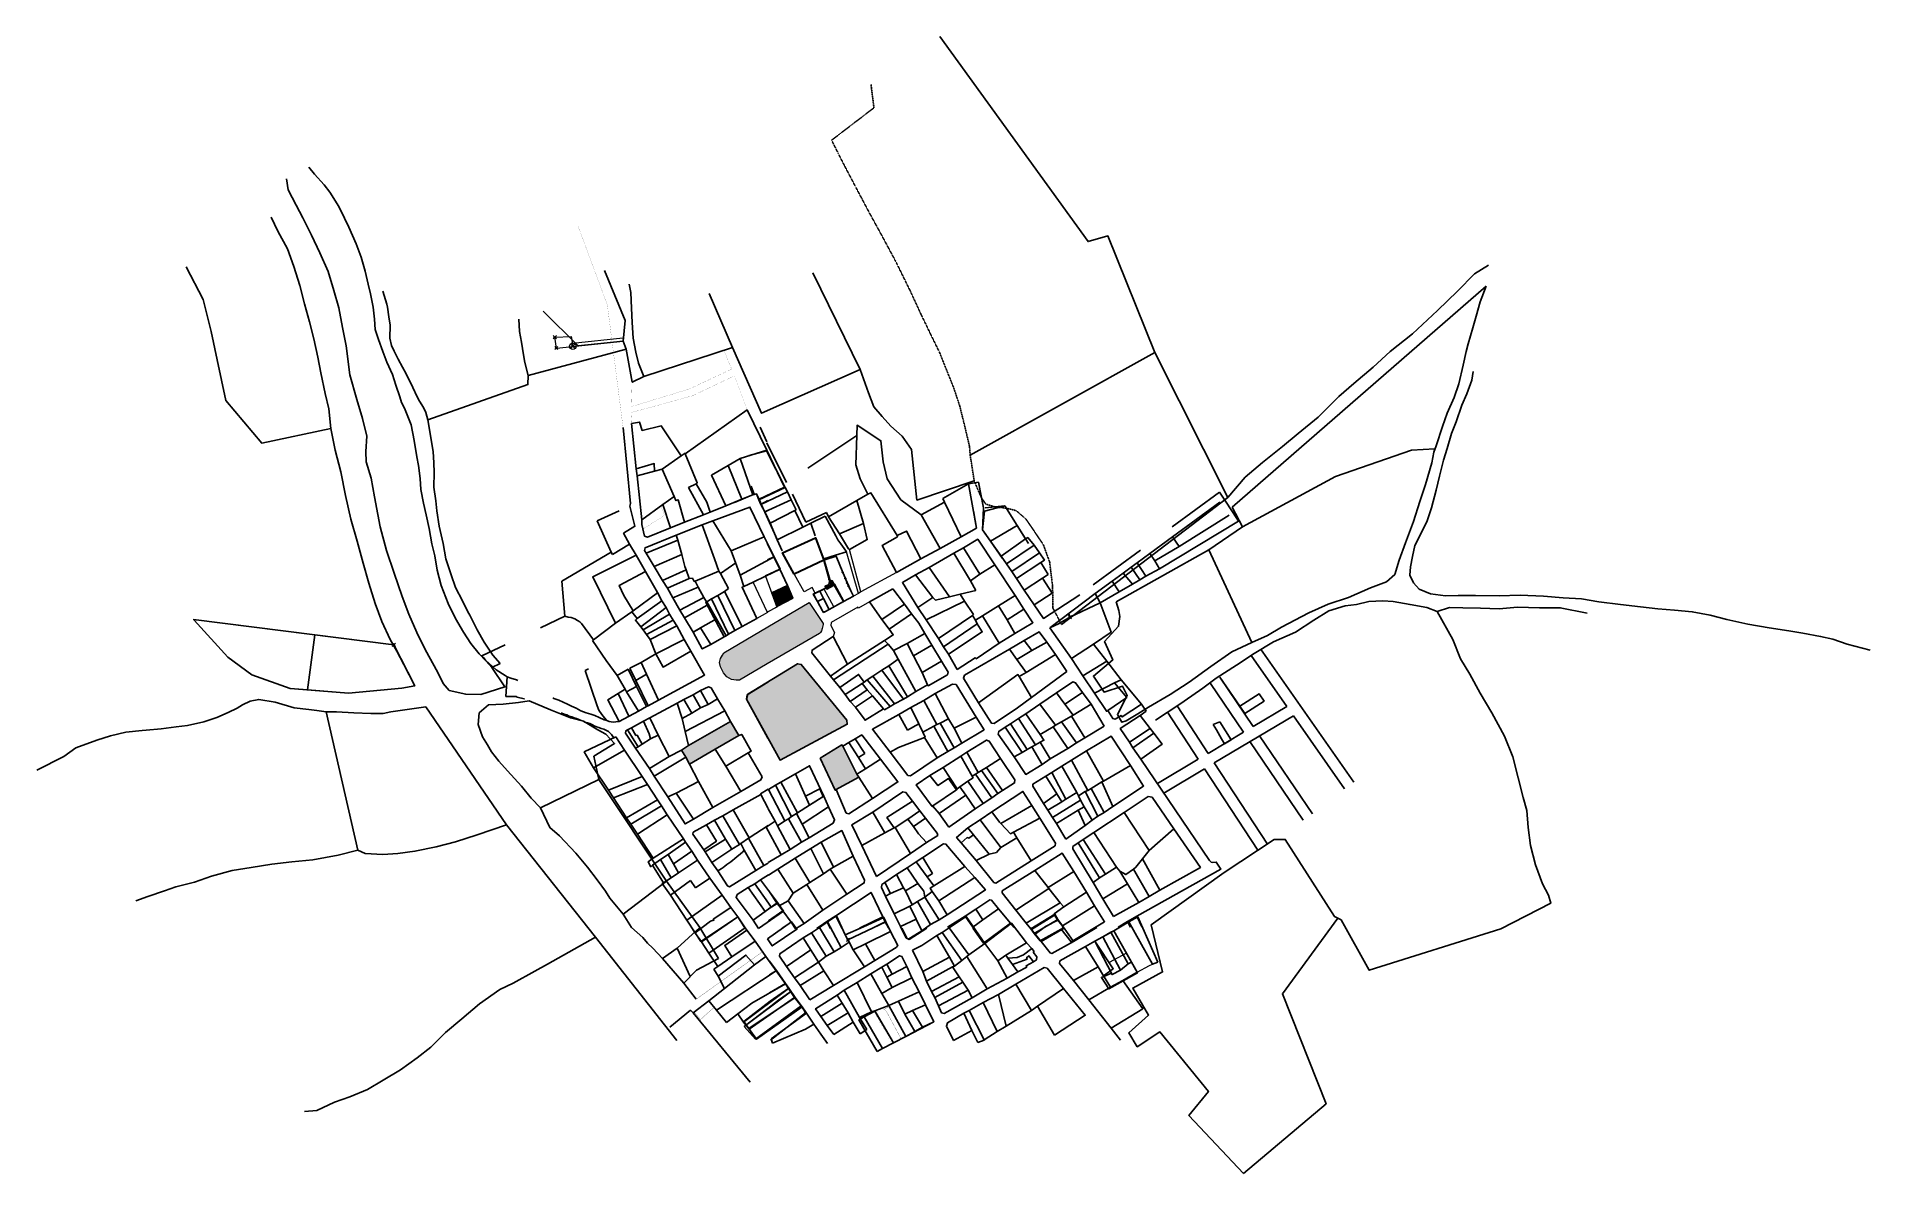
# Model space of a CAD drawing. Header units: millimetres. Extents: x 605783 to 623169, y 1302882 to 1323517.
# Drawn here: x 621485 to 623169, y 1322473 to 1323517 of the extents above; entities outside this region: 1.
import ezdxf

# ---------------------------------------------------------------- set-up
doc = ezdxf.new("R2010")
doc.units = ezdxf.units.MM
doc.header["$PDMODE"] = 35
doc.header["$PDSIZE"] = 1.5
doc.linetypes.add('DGN Style 2', pattern=[90.06457, 54.038742, -36.025828])
doc.linetypes.add('HIDDEN', pattern=[0.375, 0.25, -0.125])
for name, color, linetype in [('-2', 1, 'Continuous'), ('-3', 7, 'Continuous'), ('CVL_CUADCON_LIN', 8, 'Continuous'), ('CVL_CUADCON_TIT', 1, 'Continuous'), ('MANZANAS', 7, 'Continuous')]:
    doc.layers.add(name, color=color, linetype=linetype)
doc.layers.add('Nivel 2', color=7, linetype='Continuous', lineweight=0)
doc.layers.add('Nivel 3', color=7, linetype='Continuous', lineweight=0)

msp = doc.modelspace()

# ---------------------------------------------------------------- hatches: boundary and pattern name
h = msp.add_hatch(color=0)
h.dxf.hatch_style = 1
h.set_gradient(color1=(0, 0, 255), color2=(255, 255, 0), tint=1)
h.paths.add_polyline_path([(622174.718, 1323012.376), (622160.389, 1323005.719), (622165.477, 1322993.301), (622179.676, 1323000.912)])
at = {"true_color": 0xc7c8ca}
h = msp.add_hatch(color=9, dxfattribs=at)
h.paths.add_polyline_path([(622203.951, 1322968.383), (622204.812, 1322969.123), (622205.924, 1322970.727), (622206.551, 1322972.812), (622207.299, 1322976.498), (622207.397, 1322977.463), (622194.55, 1322996.657), (622156.713, 1322974.584), (622116.202, 1322950.46), (622114.963, 1322948.414), (622113.078, 1322945.332), (622112.229, 1322941.807), (622113.152, 1322937.758), (622115.787, 1322932.347), (622118.971, 1322928.429), (622123.11, 1322926.128), (622127.368, 1322925.402), (622130.515, 1322925.322), (622155.825, 1322940.578)])
h.paths.add_polyline_path([(622187.32, 1322939.999), (622183.839, 1322940.62), (622138.151, 1322912.673), (622136.974, 1322908.097), (622167.814, 1322852.056), (622229.433, 1322884.996), (622229.215, 1322888.88)])
h.paths.add_polyline_path([(622225.368, 1322864.918), (622224.602, 1322866.032), (622204.711, 1322853.759), (622218.409, 1322824.411), (622219.245, 1322824.897), (622219.249, 1322824.887), (622240.18, 1322836.463), (622238.291, 1322839.172)])
h.paths.add_polyline_path([(622129.866, 1322874.532), (622122.206, 1322887.564), (622083.699, 1322865.489), (622077.284, 1322861.28), (622081.151, 1322854.663), (622084.537, 1322848.304), (622108.338, 1322862.08)])
at = {"true_color": 0x000000}
h = msp.add_hatch(dxfattribs=at)
h.set_pattern_fill('ANGLE', color=18)
h.set_pattern_definition([(0, (0, 0), (0, 6.985), [5.08, -1.905]), (90, (0, 0), (-6.985, 4e-16), [5.08, -1.905])])
h.paths.add_polyline_path([(618035.279, 1320171.88), (618034.992, 1320171.881), (618034.991, 1320171.836), (618034.99, 1320171.764), (618035.28, 1320171.762)])

# ---------------------------------------------------------------- linework, layer by layer
at = {"layer": '-2', "color": 1, "linetype": 'Continuous'}
for p, q in [((622241.471, 1323210.684), (622197.766, 1323299.547)), ((622102.731, 1323280.641), (622124.069, 1323231.01)), ((622582.843, 1323084.376), (622816.066, 1323287.387)), ((622026.433, 1323229.464), (621936.601, 1323205.337)), ((622026.433, 1323229.464), (622023.83, 1323236.906)), ((622032.008, 1323199.312), (622026.433, 1323229.464)), ((622042.813, 1323204.373), (622124.069, 1323231.01)), ((622512.043, 1323226.326), (622342.372, 1323132.041)), ((622512.043, 1323226.326), (622579.002, 1323093.122)), ((622042.813, 1323204.373), (622032.008, 1323199.312)), ((622579.002, 1323093.122), (622426.292, 1322976.528)), ((622592.542, 1323066.325), (622582.843, 1323084.376)), ((622561.499, 1323045.257), (622592.542, 1323066.325)), ((622476.39, 1322997.358), (622561.499, 1323045.257)), ((622600.979, 1322960.063), (622561.499, 1323045.257)), ((621903.239, 1322937.148), (621910.703, 1322940.769)), ((621780.215, 1322769.435), (621750.962, 1322896.325)), ((621916.787, 1322792.608), (621842.58, 1322901.078)), ((622001.478, 1322834.16), (621947.946, 1322808.333)), ((622001.478, 1322834.16), (622063.619, 1322740.752)), ((621998.503, 1322689.539), (621916.787, 1322792.608)), ((622023.698, 1322710.504), (622063.619, 1322740.752)), ((622063.619, 1322740.752), (622094.291, 1322698.254)), ((622073.058, 1322594.538), (621998.503, 1322689.539)), ((622094.291, 1322698.254), (622073.219, 1322679.471)), ((622094.291, 1322698.254), (622111.348, 1322669.84)), ((622073.219, 1322679.471), (622060.01, 1322669.895)), ((622085.249, 1322653.221), (622073.219, 1322679.471)), ((622060.01, 1322669.895), (622079.503, 1322647.267)), ((622079.503, 1322647.267), (622090.994, 1322659.176)), ((622090.994, 1322659.176), (622111.348, 1322669.84)), ((622079.503, 1322647.267), (622090.867, 1322632.463))]:
    msp.add_line(p, q, dxfattribs=at)
for points in [[(622314.437, 1323516.504), (622450.632, 1323328.362), (622468.81, 1323333.487), (622512.043, 1323226.326)], [(621735.171, 1323396.69), (621740.341, 1323390.199), (621749.241, 1323380.56), (621754.398, 1323373.561), (621762.705, 1323360.631), (621767.763, 1323349.82), (621771.87, 1323341.576), (621778.588, 1323326.144), (621783.105, 1323314.075), (621786.841, 1323301.264), (621789.58, 1323289.241), (621791.89, 1323280.281), (621794.368, 1323268.01), (621795.356, 1323257.05), (621796.129, 1323247.62), (621799.194, 1323238.386), (621802.976, 1323227.354), (621806.79, 1323217.592), (621812.089, 1323206.265), (621815.135, 1323196.269), (621818.675, 1323185.751), (621820.315, 1323180.368), (621822.978, 1323175.214)], [(621714.563, 1323386.034), (621716.079, 1323375.822), (621723.591, 1323361.642), (621729.645, 1323350.042), (621737.626, 1323334.323), (621745.333, 1323317.849), (621753.028, 1323300.866), (621758.169, 1323283.441), (621762.587, 1323267.56), (621765.931, 1323249.418), (621769.561, 1323232.54), (621772.942, 1323206.005), (621779.215, 1323183.21), (621784.356, 1323165.785)], [(621700.691, 1323350.79), (621706.712, 1323337.919), (621715.442, 1323321.673), (621721.378, 1323305.498), (621726.766, 1323287.812), (621731.165, 1323271.169), (621735.818, 1323254.519), (621739.735, 1323238.905), (621743.372, 1323222.282), (621746.046, 1323207.717), (621750.132, 1323188.794), (621753.58, 1323174.718), (621755.4, 1323156.615)], [(621622.434, 1323305.178), (621638.081, 1323275.111), (621645.346, 1323245.582), (621651.099, 1323219.62), (621658.844, 1323182.206), (621691.99, 1323143.174), (621755.4, 1323156.615)], [(622023.83, 1323236.906), (622025.585, 1323255.679), (622006.696, 1323301.687)], [(622818.343, 1323306.655), (622805.427, 1323298.597), (622789.767, 1323282.726), (622771.522, 1323265.142), (622748.6, 1323243.61), (622728.102, 1323227.355), (622712.482, 1323213.01), (622694.556, 1323197.96), (622680.78, 1323186.11), (622661.987, 1323167.014), (622643.553, 1323151.978), (622629.269, 1323140.14), (622610.842, 1323125.358), (622594.734, 1323111.788), (622579.002, 1323093.122)], [(621844.558, 1323164.484), (621842.703, 1323171.398), (621840.529, 1323175.777), (621836.616, 1323181.727), (621834.689, 1323185.846), (621830.588, 1323194.344), (621824.554, 1323206.706), (621821.156, 1323212.897), (621817.282, 1323220.372), (621813.656, 1323227.586), (621811, 1323232.995), (621809.647, 1323239.642), (621809.956, 1323251.586), (621808.629, 1323259.25), (621807.335, 1323268.184), (621806.893, 1323270.738), (621803.137, 1323282.787)], [(622029.246, 1323289.152), (622030.827, 1323281.482), (622031.475, 1323267.224), (622032.15, 1323253.983), (622033.052, 1323239.719), (622035.257, 1323226.693), (622037.795, 1323216.709), (622042.813, 1323204.373)], [(622816.066, 1323287.387), (622810.612, 1323273.032), (622806.968, 1323259.903), (622803.892, 1323249.047), (622799.448, 1323234.413), (622797.74, 1323227.336), (622794.872, 1323214.695), (622791.13, 1323197.754), (622786.738, 1323185.152), (622780.268, 1323170.824), (622775.882, 1323158.477), (622770.089, 1323140.825)], [(621950.322, 1323264.235), (621982.546, 1323232.632), (622023.83, 1323236.906)], [(621928.029, 1323257.182), (621928.495, 1323245.726), (621930.525, 1323235.756), (621932.261, 1323224.268), (621933.347, 1323217.119), (621936.601, 1323205.337)], [(622124.069, 1323231.01), (622150.718, 1323170.56), (622241.471, 1323210.684)], [(621936.601, 1323205.337), (621936.384, 1323196.951), (621844.558, 1323164.484)], [(622346.086, 1323108.549), (622293.526, 1323090.834), (622288.626, 1323137.244), (622279.791, 1323149.424), (622269.614, 1323158.842), (622261.456, 1323167.699), (622254.059, 1323176.536), (622249.054, 1323189.381), (622241.471, 1323210.684)], [(622804.131, 1323209.116), (622802.905, 1323201.01), (622798.259, 1323188.415), (622793.926, 1323178.1), (622788.7, 1323162.723), (622784.354, 1323151.9), (622780.189, 1323138.276), (622776.859, 1323127.427), (622773.176, 1323112.772), (622770.302, 1323099.877), (622766.071, 1323083.711), (622761.673, 1323070.855), (622750.695, 1323049.269), (622748.394, 1323038.902), (622746.627, 1323029.539), (622745.922, 1323021.928), (622749.554, 1323014.968), (622754.483, 1323008.991), (622765.045, 1323004.65), (622778.721, 1323002.771), (622790.424, 1323003.231), (622806.438, 1323003.326), (622828.034, 1323003.022), (622847.363, 1323003.54), (622868.685, 1323002.481), (622886.945, 1323000.992), (622903.695, 1323000.05), (622919.637, 1322997.35), (622939.402, 1322995.059), (622957.897, 1322992.801), (622973.611, 1322991.123), (622989.078, 1322989.706), (623005.307, 1322988.27), (623021.744, 1322985.048), (623037.145, 1322981.09), (623056.356, 1322977.033), (623076.088, 1322973.472), (623094.062, 1322970.719), (623106.716, 1322968.612), (623123.159, 1322965.644), (623134.275, 1322963.068), (623147.631, 1322958.654), (623168.835, 1322953.02)], [(621784.356, 1323165.785), (621788.261, 1323149.663), (621787.639, 1323135.438), (621787.65, 1323126.029), (621792.342, 1323110.904), (621795.458, 1323093.785), (621798.6, 1323077.683), (621800.59, 1323066.188), (621806.389, 1323044.677), (621813.47, 1323023.641), (621820.798, 1323002.345), (621826.988, 1322986.164), (621834.428, 1322969.187), (621841.901, 1322953.482), (621850.156, 1322938.519), (621853.795, 1322931.813), (621858.638, 1322922.533), (621864.062, 1322916.036), (621879.222, 1322912.592), (621893.191, 1322912.231), (621915.231, 1322919.291), (621903.239, 1322937.148)], [(621822.978, 1323175.214), (621829.194, 1323160.049), (621831.867, 1323145.485), (621834.28, 1323130.673), (621835.855, 1323122.749), (621837.324, 1323110.759), (621838.077, 1323100.567), (621840.549, 1323088.043), (621842.813, 1323077.303), (621845.539, 1323064.772), (621847.972, 1323050.723), (621850.738, 1323039.716), (621852.936, 1323026.436), (621856.639, 1323012.354), (621863.076, 1322995.912), (621869.833, 1322982.005), (621877.137, 1322969.61), (621883.98, 1322959.007), (621891.617, 1322949.654), (621897.548, 1322943.144), (621903.239, 1322937.148)], [(621910.703, 1322940.769), (621904.042, 1322948.57), (621896.21, 1322960.216), (621889.642, 1322971.575), (621882.878, 1322985.228), (621881.179, 1322988.324), (621876.101, 1322998.373), (621869.806, 1323010.487), (621865.791, 1323022.289), (621861.085, 1323036.906), (621858.399, 1323050.962), (621854.742, 1323066.823), (621852.563, 1323080.866), (621851.784, 1323090.041), (621849.826, 1323102.807), (621850.174, 1323116.276), (621849.896, 1323125.183), (621849.397, 1323135.368), (621844.558, 1323164.484)], [(621755.4, 1323156.615), (621759.206, 1323136.682), (621764.535, 1323116.708), (621768.803, 1323094.982), (621773.578, 1323073.243), (621779.663, 1323052.996), (621784.993, 1323033.023), (621790.107, 1323014.581), (621795.978, 1322995.865), (621802.161, 1322979.43), (621809.868, 1322962.956), (621815.942, 1322952.118), (621822.491, 1322939.997), (621832.399, 1322920.16)], [(622769.125, 1323137.925), (622747.613, 1323136.574), (622677.859, 1323112.438), (622592.542, 1323066.325)], [(622770.089, 1323140.825), (622768.16, 1323135.026), (622766.126, 1323125.161), (622760.527, 1323105.216), (622755.295, 1323089.584), (622749.481, 1323071.17), (622742.112, 1323051.525), (622736.364, 1323035.653), (622732.213, 1323022.536), (622724.67, 1323015.865), (622710.035, 1323010.14), (622689.728, 1323001.255), (622671.016, 1322995.127), (622653.274, 1322987.193), (622628.283, 1322974.107), (622615.38, 1322966.557), (622600.979, 1322960.063)], [(622600.979, 1322960.063), (622582.717, 1322951.634), (622563.3, 1322937.895), (622543.362, 1322923.66), (622526.037, 1322912.156), (622506.171, 1322900.717), (622496.355, 1322894.613), (622485.511, 1322888.027), (622481.668, 1322886.855), (622477.534, 1322894.082), (622486.623, 1322911.394), (622482.268, 1322919.899), (622465.354, 1322914.487), (622455.568, 1322929.235), (622473.234, 1322944.036), (622465.793, 1322961.012), (622478.606, 1322974.922), (622479.859, 1322984.045), (622478.727, 1322989.414), (622476.39, 1322997.358)], [(622771.235, 1322988.469), (622761.676, 1322992.276), (622746.242, 1322994.963), (622730.808, 1322997.651), (622721.169, 1322998.409), (622708.444, 1322997.72), (622696.935, 1322994.966), (622686.737, 1322993.704), (622671.62, 1322989.008), (622657.929, 1322980.461), (622641.125, 1322969.452), (622620.817, 1322960.567), (622603.003, 1322949.838), (622586.973, 1322939.317), (622568.364, 1322927.337), (622555.93, 1322918.25), (622545.834, 1322911.136), (622534.963, 1322903.533), (622512.466, 1322888.602)], [(622908.948, 1322986.945), (622884.169, 1322991.908), (622865.107, 1322991.892), (622845.042, 1322992.411), (622827.979, 1322991.071), (622810.962, 1322991.511), (622794.707, 1322991.931), (622782.516, 1322992.246), (622771.235, 1322988.469)], [(622771.235, 1322988.469), (622785.57, 1322962.922), (622792.483, 1322945.197), (622801.011, 1322930.99), (622810.724, 1322913.447), (622821.186, 1322895.375), (622833.086, 1322873.961), (622840.728, 1322854.945), (622845.569, 1322835.747), (622850.182, 1322817.572), (622853.436, 1322805.791), (622854.559, 1322790.249), (622856.672, 1322773.665), (622861.293, 1322755.744), (622867.71, 1322738.54), (622873.283, 1322727.97), (622875.639, 1322720.789), (622829.532, 1322697.058)], [(621485.275, 1322842.957), (621510.238, 1322855.499), (621521.116, 1322863.355), (621540.362, 1322870.487), (621552.912, 1322874.232), (621567.234, 1322877.676), (621582.017, 1322879.329), (621585.834, 1322879.484), (621599.588, 1322880.655), (621613.363, 1322882.588), (621623.816, 1322883.843), (621638.645, 1322887.275), (621650.694, 1322891.286), (621661.232, 1322895.846), (621669.211, 1322899.709), (621674.122, 1322902.888), (621681.326, 1322906.262), (621689.245, 1322907.837), (621704.171, 1322905.163), (621721.832, 1322900.129), (621735.007, 1322898.517), (621742.606, 1322897.558), (621750.962, 1322896.325)], [(621750.962, 1322896.325), (621760.62, 1322896.33), (621776.354, 1322895.415), (621792.094, 1322894.754), (621803.283, 1322894.973), (621810.434, 1322896.314), (621842.58, 1322901.078)], [(621947.946, 1322808.333), (621939.28, 1322817.203), (621930.412, 1322828.113), (621917.559, 1322842.177), (621909.655, 1322851.028), (621903.014, 1322859.591), (621899.115, 1322866.05), (621894.733, 1322873.538), (621890.704, 1322884.831), (621891.488, 1322895.491)], [(621891.488, 1322895.491), (621900.067, 1322902.899), (621913.554, 1322903.568), (621927.569, 1322904.986), (621937.521, 1322906.509), (621957.128, 1322898.119), (621975.492, 1322890.778), (621987.357, 1322887.674), (622000.367, 1322879.709), (622007.895, 1322875.954), (622015.806, 1322867.358), (621996.949, 1322855.639), (622001.478, 1322834.16)], [(621947.946, 1322808.333), (621956.369, 1322790.06), (621965.322, 1322782.454), (621980.415, 1322766.551), (621991.008, 1322753.563), (621999.862, 1322742.145), (622007.473, 1322731.776), (622011.627, 1322725.311), (622023.698, 1322710.504)], [(621916.787, 1322792.608), (621889.608, 1322783.393), (621869.874, 1322777.037), (621851.964, 1322772.413), (621832.543, 1322768.338), (621816.73, 1322766.203), (621802.982, 1322765.287), (621786.74, 1322766.215), (621780.215, 1322769.435)], [(622683.1, 1322705.419), (622676.823, 1322708.379), (622631.634, 1322779.225), (622621.462, 1322778.979), (622575.445, 1322748.889)], [(621780.215, 1322769.435), (621762.051, 1322764.819), (621738.807, 1322760.333), (621719.444, 1322758.545), (621701.092, 1322756.476), (621682.205, 1322753.404), (621664.849, 1322750.546), (621645.909, 1322745.441), (621630.265, 1322739.996), (621613.123, 1322735.607), (621602.611, 1322732.064), (621587.228, 1322726.867), (621576.449, 1322722.822)], [(622575.445, 1322748.889), (622508.629, 1322700.772), (622518.949, 1322657.528), (622491.626, 1322642.722), (622506.235, 1322617.931), (622488.022, 1322601.618), (622495.821, 1322588.702), (622516.508, 1322602.408), (622561.094, 1322547.598), (622543.245, 1322525.681), (622593.465, 1322472.506)], [(622023.698, 1322710.504), (622031.517, 1322698.35), (622041.7, 1322689.186), (622046.141, 1322683.985), (622050.848, 1322679.286), (622060.01, 1322669.895)], [(622593.465, 1322472.506), (622669.075, 1322536.416), (622628.986, 1322637.393), (622679.961, 1322706.899)], [(621731.06, 1322529.373), (621742.522, 1322530.348), (621758.726, 1322537.813), (621772.834, 1322542.789), (621789.019, 1322549.491), (621803.472, 1322558.018), (621819.221, 1322567.529), (621834.502, 1322578.578), (621847.209, 1322588.422), (621860.771, 1322601.803), (621875.583, 1322614.39), (621891.952, 1322628.208), (621910.587, 1322641.205), (621922.689, 1322647.25), (621942.541, 1322658.18), (621954.402, 1322664.74), (621998.503, 1322689.539)], [(622829.532, 1322697.058), (622708.84, 1322658.98), (622683.1, 1322705.419)]]:
    msp.add_lwpolyline(points, dxfattribs=at)
at = {"layer": '-3', "color": 1, "linetype": 'HIDDEN'}
msp.add_line((622346.086, 1323108.549), (622342.372, 1323132.041), dxfattribs=at)
at = {"layer": '-3', "color": 30, "linetype": 'HIDDEN'}
msp.add_lwpolyline([(622342.372, 1323132.041), (622341.814, 1323139.938), (622337.233, 1323159.384), (622332.861, 1323177.043), (622327.439, 1323193.459), (622320.754, 1323210.161), (622314.07, 1323226.864), (622306.343, 1323242.576), (622297.177, 1323261.631), (622287.309, 1323282.993), (622274.029, 1323310.038), (622261.419, 1323333.505), (622250.255, 1323353.883), (622238.622, 1323375.799), (622227.236, 1323397.455), (622221.188, 1323409.309), (622215.147, 1323421.417), (622254.04, 1323451.183), (622251.289, 1323472.615)], dxfattribs=at)
at = {"layer": '-3', "color": 1, "linetype": 'HIDDEN'}
msp.add_lwpolyline([(622426.292, 1322976.528), (622418.298, 1322991.739), (622418.048, 1323011.581), (622415.324, 1323034.03), (622409.629, 1323049.689), (622401.797, 1323061.335), (622393.717, 1323073.242), (622384.771, 1323081.102), (622375.934, 1323083.365), (622365.039, 1323084.663), (622356.716, 1323087.167), (622352.309, 1323093.639), (622346.086, 1323108.549)], dxfattribs=at)
at = {"color": 1, "ltscale": 2}
for p, q in [((622565.329, 1322884.702), (622571.699, 1322887.14)), ((622568.558, 1322879.956), (622565.329, 1322884.702)), ((622573.079, 1322871.578), (622568.558, 1322879.956)), ((622571.699, 1322887.14), (622582, 1322870.583)), ((622575.958, 1322866.951), (622573.079, 1322871.578)), ((622582, 1322870.583), (622575.958, 1322866.951))]:
    msp.add_line(p, q, dxfattribs=at)
at = {"color": 1, "linetype": 'ByBlock', "ltscale": 10, "flags": 128}
msp.add_lwpolyline([(621813.125, 1322957.937), (621832.399, 1322920.16), (621820.655, 1322918.179), (621771.488, 1322913.599), (621717.971, 1322917.779), (621682.959, 1322930.379), (621660.767, 1322946.721), (621629.867, 1322980.581), (621629.371, 1322981.246)], close=True, dxfattribs=at)
at = {"color": 1, "ltscale": 10, "flags": 128}
for points in [[(621733.977, 1322916.529), (621717.971, 1322917.779), (621682.959, 1322930.379), (621660.767, 1322946.721), (621629.867, 1322980.581), (621629.371, 1322981.246), (621740.573, 1322967.14)], [(621832.399, 1322920.16), (621820.655, 1322918.179), (621771.488, 1322913.599), (621733.977, 1322916.529), (621740.573, 1322967.14), (621813.125, 1322957.937)]]:
    msp.add_lwpolyline(points, close=True, dxfattribs=at)
at = {"color": 1}
for points in [[(622087.94, 1322969.403), (622093.611, 1322972.739)], [(622087.94, 1322969.403), (622090.079, 1322965.536)]]:
    msp.add_lwpolyline(points, dxfattribs=at)
msp.add_point((621813.125, 1322957.937), dxfattribs=at)
msp.add_point((621813.125, 1322957.937), dxfattribs=at)
at = {"layer": 'CVL_CUADCON_LIN', "color": 1, "lineweight": 0, "ltscale": 0.5}
for p, q in [((621960.916, 1323240.384), (621976.151, 1323241.054)), ((621962.409, 1323230.547), (621960.916, 1323240.384)), ((621976.151, 1323241.054), (621977.578, 1323232.117))]:
    msp.add_line(p, q, dxfattribs=at)
at = {"layer": 'CVL_CUADCON_LIN', "color": 1, "ltscale": 0.5, "flags": 128}
for points, const_width in [([(622023.694, 1323157.386), (622009.236, 1323270.126), (621982.28, 1323342.685)], 0.1), ([(622116.241, 1323228.444), (622123.371, 1323211.124), (622084.16, 1323192.788), (622031.224, 1323176.691), (622032.008, 1323199.312)], 0.1), ([(622031.551, 1323161.073), (622030.859, 1323171.133), (622087.507, 1323186.686), (622125.79, 1323204.945), (622137.51, 1323173.669)], 0.1), ([(622040.797, 1323072.76), (622058.451, 1323085.549)], 0.1), ([(622058.451, 1323085.549), (622061.826, 1323076.883), (622042.31, 1323064.467)], 0.1), ([(622040.797, 1323072.76), (622042.31, 1323064.467)], 0.1), ([(622151.582, 1322675.933), (622090.88, 1322632.473)], 0.2), ([(622268.279, 1322625.423), (622263.59, 1322623.603)], 0.2), ([(622263.59, 1322623.603), (622264.875, 1322621.293)], 0.2), ([(622264.875, 1322621.293), (622265.341, 1322621.474), (622278.957, 1322596.028)], 0.2), ([(622264.875, 1322621.293), (622265.341, 1322621.474)], 0.2), ([(622283.425, 1322598.34), (622268.279, 1322625.423)], 0.2), ([(622283.425, 1322598.34), (622278.957, 1322596.028)], 0.2)]:
    msp.add_lwpolyline(points, dxfattribs=dict(at, const_width=const_width))
at = {"layer": 'CVL_CUADCON_LIN', "color": 1, "lineweight": 0, "ltscale": 0.5, "flags": 128}
for points in [[(621962.409, 1323230.547), (622023.83, 1323236.906)], [(621977.105, 1323235.08), (622023.357, 1323239.868)]]:
    msp.add_lwpolyline(points, dxfattribs=at)
at = {"layer": 'CVL_CUADCON_LIN', "color": 1, "ltscale": 0.5, "flags": 128}
for points, const_width in [([(622040.797, 1323072.76), (622058.451, 1323085.549), (622061.826, 1323076.883), (622042.31, 1323064.467)], 0.1), ([(622102.33, 1322630.811), (622107.412, 1322625.174), (622094.806, 1322613.797), (622088.846, 1322620.871)], 0.2)]:
    msp.add_lwpolyline(points, close=True, dxfattribs=dict(at, const_width=const_width))
for points in [[(622345.311, 1323081.008), (622348.23, 1323065.204), (622334.037, 1323057.044)], [(622374.135, 1323085.602), (622355.612, 1323080.546), (622353.721, 1323063.652)], [(622374.135, 1323085.602), (622385.569, 1323067.394), (622361.093, 1323053.066)], [(622353.721, 1323063.652), (622361.093, 1323053.066)], [(622385.569, 1323067.394), (622395.779, 1323051.134)], [(622361.093, 1323053.066), (622372.066, 1323037.31)], [(622600.444, 1322948.158), (622633.125, 1322901.353)], [(622608.978, 1322954.117), (622694.486, 1322831.655)], [(622571.671, 1322928.116), (622589.884, 1322901.683)], [(622571.671, 1322928.116), (622602.287, 1322882.971)], [(622563.056, 1322922.274), (622593.331, 1322877.633)], [(622523.558, 1322896.048), (622551.79, 1322852.872)], [(622532.269, 1322901.745), (622560.739, 1322858.206)], [(622566.44, 1322849.487), (622639.1, 1322892.797)], [(622602.287, 1322882.971), (622633.125, 1322901.353)], [(622639.1, 1322892.797), (622685.952, 1322825.696)], [(622560.739, 1322858.206), (622593.331, 1322877.633)], [(622608.139, 1322874.342), (622656.648, 1322802.812)], [(622599.183, 1322869.004), (622648.034, 1322796.969)], [(622514.22, 1322830.478), (622551.79, 1322852.872)], [(622520.228, 1322821.575), (622557.491, 1322844.153)], [(622557.491, 1322844.153), (622606.504, 1322769.197)], [(622566.44, 1322849.487), (622615.215, 1322774.894)], [(622191.265, 1322818.879), (622204.267, 1322825.782), (622207.524, 1322818.695)], [(622194.967, 1322810.676), (622191.265, 1322818.879)], [(622194.967, 1322810.676), (622207.524, 1322818.695)], [(622456.755, 1322685.794), (622464.142, 1322689.833), (622471.53, 1322693.873), (622474.162, 1322695.312)], [(622464.142, 1322689.833), (622480.459, 1322659.255), (622472.673, 1322655.006)], [(622480.459, 1322659.255), (622487.373, 1322664.811), (622471.535, 1322693.864)], [(622474.172, 1322695.317), (622490.384, 1322666.459), (622495.918, 1322656.607)], [(622456.755, 1322685.794), (622472.03, 1322656.249), (622462.935, 1322652.467)], [(622495.918, 1322656.607), (622469.585, 1322641.823)], [(622487.373, 1322664.811), (622490.365, 1322666.492)], [(622469.585, 1322641.823), (622462.935, 1322652.467)], [(622308.869, 1322611.782), (622301.211, 1322627.124)], [(622245.09, 1322616.099), (622240.156, 1322613.45), (622257.025, 1322584.392)], [(622245.09, 1322616.099), (622254.958, 1322621.396)], [(622245.09, 1322616.099), (622261.959, 1322587.041)], [(622271.828, 1322592.338), (622254.958, 1322621.396)], [(622283.425, 1322598.34), (622308.869, 1322611.782)]]:
    msp.add_lwpolyline(points, dxfattribs=at)
for points in [[(622353.721, 1323063.652), (622361.093, 1323053.066), (622385.569, 1323067.394), (622374.135, 1323085.602), (622355.612, 1323080.546)], [(622589.884, 1322901.683), (622594.536, 1322894.931), (622612.257, 1322906.199), (622607.605, 1322912.951)], [(622204.267, 1322825.782), (622207.524, 1322818.695), (622194.967, 1322810.676), (622191.265, 1322818.879)], [(622456.755, 1322685.794), (622464.142, 1322689.833), (622480.459, 1322659.255), (622472.673, 1322655.006)], [(622464.142, 1322689.833), (622471.53, 1322693.873), (622487.373, 1322664.811), (622480.459, 1322659.255)], [(622487.373, 1322664.811), (622490.365, 1322666.492), (622495.918, 1322656.607), (622469.585, 1322641.823), (622462.935, 1322652.467), (622472.03, 1322656.249), (622472.673, 1322655.006), (622480.459, 1322659.255)], [(622257.025, 1322584.392), (622261.959, 1322587.041), (622245.09, 1322616.099), (622240.156, 1322613.45)], [(622261.959, 1322587.041), (622271.828, 1322592.338), (622254.958, 1322621.396), (622245.09, 1322616.099)]]:
    msp.add_lwpolyline(points, close=True, dxfattribs=at)
at = {"layer": 'CVL_CUADCON_LIN', "color": 1, "lineweight": 13, "ltscale": 0.5, "flags": 128}
for points in [[(622134.998, 1322607.262), (622177.42, 1322639.199)], [(622177.42, 1322639.199), (622166.487, 1322631.555)], [(622177.42, 1322639.199), (622187.143, 1322626.341)], [(622156.68, 1322623.918), (622134.998, 1322607.262)], [(622187.143, 1322626.341), (622145.25, 1322595.637)], [(622166.487, 1322631.555), (622156.68, 1322623.918)], [(622134.998, 1322607.262), (622145.25, 1322595.637)]]:
    msp.add_lwpolyline(points, dxfattribs=at)
msp.add_lwpolyline([(622177.42, 1322639.199), (622187.143, 1322626.341), (622145.25, 1322595.637), (622134.998, 1322607.262), (622156.68, 1322623.918), (622166.487, 1322631.555)], close=True, dxfattribs=at)
at = {"layer": 'CVL_CUADCON_LIN', "color": 1, "lineweight": 13, "ltscale": 0.5, "const_width": 0.02, "flags": 128}
msp.add_lwpolyline([(622270.199, 1322591.263), (622283.425, 1322598.34), (622268.279, 1322625.423), (622254.295, 1322619.995)], close=True, dxfattribs=at)
msp.add_lwpolyline([(622268.279, 1322625.423), (622254.295, 1322619.995), (622270.199, 1322591.263)], dxfattribs=at)
at = {"layer": 'CVL_CUADCON_LIN', "color": 1, "lineweight": 0, "ltscale": 0.5}
msp.add_circle((621977.578, 1323232.117), 3, dxfattribs=at)
for p in [(621960.916, 1323240.384), (621962.409, 1323230.547), (621977.578, 1323232.117)]:
    msp.add_point(p, dxfattribs=at)
at = {"layer": 'CVL_CUADCON_TIT', "color": 1, "lineweight": 30, "ltscale": 0.5, "flags": 128}
msp.add_lwpolyline([(622180.677, 1323022.704), (622169.97, 1323042.304), (622200.242, 1323056.129), (622208.042, 1323035.701)], close=True, dxfattribs=at)
at = {"layer": 'CVL_CUADCON_TIT', "color": 1, "ltscale": 0.5, "flags": 128}
for points in [[(622215.412, 1323016.662), (622226.024, 1322997.599), (622235.214, 1323002.744), (622231.462, 1323010.063), (622230.528, 1323012.073), (622229.413, 1323014.597), (622227.744, 1323018.871), (622225.338, 1323024.413), (622219.195, 1323039.387), (622208.042, 1323035.701), (622213.006, 1323017.97), (622213.571, 1323015.944), (622215.412, 1323016.662)], [(622226.024, 1322997.599), (622212.908, 1322990.233), (622207.647, 1323000.599), (622202.072, 1322997.583), (622198.265, 1323004.464), (622204.267, 1323007.256), (622209.894, 1323010.09), (622209.191, 1323011.659), (622212.777, 1323013.309), (622213.338, 1323015.869), (622215.412, 1323016.662), (622217.586, 1323012.756), (622226.024, 1322997.599)], [(622198.265, 1323004.464), (622210.21, 1323010.26)], [(622204.267, 1323007.256), (622209.894, 1323010.089)], [(622209.894, 1323010.089), (622209.182, 1323011.655)], [(622210.657, 1323009.36), (622210.045, 1323010.566)], [(622214.609, 1323012.61), (622210.046, 1323010.565)], [(622210.742, 1323009.19), (622210.566, 1323009.538)], [(622217.504, 1323012.905), (622210.657, 1323009.36)], [(622214.609, 1323012.61), (622210.657, 1323009.36)], [(622210.742, 1323009.19), (622217.586, 1323012.756)], [(622202.072, 1322997.583), (622207.647, 1323000.599), (622212.908, 1322990.233), (622208.845, 1322988.078), (622208.24, 1322988.088), (622207.912, 1322988.141), (622207.599, 1322988.257), (622207.326, 1322988.409), (622207.047, 1322988.645), (622206.752, 1322989.144), (622202.072, 1322997.583)], [(622204.348, 1323007.296), (622207.647, 1323000.599)]]:
    msp.add_lwpolyline(points, dxfattribs=at)
at = {"layer": 'CVL_CUADCON_TIT', "color": 18, "ltscale": 0.5, "true_color": 0x000000, "flags": 128}
msp.add_lwpolyline([(622160.389, 1323005.719), (622174.718, 1323012.376), (622179.676, 1323000.912), (622165.477, 1322993.301), (622160.389, 1323005.719)], dxfattribs=at)
at = {"layer": 'CVL_CUADCON_TIT', "color": 1, "lineweight": 30, "ltscale": 0.5, "flags": 128}
for points in [[(622213.338, 1323015.869), (622212.724, 1323013.241)], [(622217.528, 1323012.861), (622215.412, 1323016.662), (622213.338, 1323015.869)], [(622215.412, 1323016.662), (622213.679, 1323015.986)], [(622217.504, 1323012.905), (622215.412, 1323016.662), (622213.679, 1323015.986), (622214.609, 1323012.61)], [(622215.412, 1323016.662), (622214.609, 1323012.61)], [(622217.504, 1323012.905), (622214.609, 1323012.61)], [(622215.412, 1323016.662), (622217.586, 1323012.756)], [(622215.412, 1323016.662), (622217.504, 1323012.905)]]:
    msp.add_lwpolyline(points, dxfattribs=at)
at = {"layer": 'CVL_CUADCON_TIT', "color": 1, "ltscale": 0.5}
for centre, radius in [((622210.657, 1323009.36), 0.19), ((622231.442, 1323010.052), 0.221), ((622226.024, 1322997.599), 0.221)]:
    msp.add_circle(centre, radius, dxfattribs=at)
at = {"layer": 'CVL_CUADCON_TIT', "color": 1, "lineweight": 30, "ltscale": 0.5}
for centre, radius in [((622213.006, 1323017.97), 0.221), ((622215.412, 1323016.662), 0.18), ((622225.338, 1323024.413), 0.221), ((622227.7, 1323018.85), 0.221), ((622229.381, 1323014.581), 0.221), ((622230.503, 1323012.06), 0.221)]:
    msp.add_circle(centre, radius, dxfattribs=at)
at = {"layer": 'MANZANAS', "color": 1, "lineweight": 0, "ltscale": 0.1}
for points in [[(622456.755, 1322685.794), (622474.172, 1322695.317), (622495.54, 1322657.282), (622482.659, 1322649.595), (622471.114, 1322643.568), (622464.635, 1322653.939), (622473.712, 1322660.38)], [(622474.172, 1322695.317), (622485.78, 1322674.654), (622469.912, 1322666.084), (622456.755, 1322685.794)]]:
    msp.add_lwpolyline(points, close=True, dxfattribs=at)
for points in [[(622474.172, 1322695.317), (622485.78, 1322674.654)], [(622482.659, 1322649.595), (622495.54, 1322657.282), (622507.06, 1322663.258), (622509.668, 1322664.547)]]:
    msp.add_lwpolyline(points, dxfattribs=at)
at = {"layer": 'Nivel 2', "color": 1, "linetype": 'DGN Style 2', "lineweight": -3}
for p, q in [((622035.643, 1323119.666), (622031.551, 1323161.073)), ((622173.868, 1323107.134), (622155.725, 1323143.498)), ((622238.345, 1323150.244), (622173.868, 1323107.134)), ((622040.797, 1323072.76), (622036.567, 1323113.152)), ((622060.132, 1323086.808), (622070.54, 1323094.181)), ((622150.096, 1323086.847), (622174.79, 1323098.301)), ((622174.79, 1323098.301), (622172.438, 1323102.558)), ((622177.89, 1323091.153), (622174.79, 1323098.301)), ((622340.738, 1323105.777), (622348.23, 1323065.204)), ((622354.688, 1323083.717), (622350.154, 1323107.467)), ((622571.43, 1323098.16), (622443.117, 1323003.971)), ((622040.797, 1323072.76), (622060.132, 1323086.808)), ((622060.132, 1323086.808), (622067.145, 1323065.245)), ((622153.727, 1323080.133), (622177.89, 1323091.153)), ((622182.623, 1323081.955), (622177.89, 1323091.153)), ((622318.755, 1323089.001), (622297.313, 1323077.179)), ((622334.037, 1323057.044), (622318.755, 1323089.001)), ((622528.154, 1323057.019), (622575.644, 1323091.83)), ((622534.282, 1323048.284), (622583.946, 1323079.269)), ((622188.652, 1323066.033), (622165.253, 1323054.483)), ((622196.156, 1323069.696), (622188.652, 1323066.033)), ((621967.413, 1323016.38), (622012.668, 1323042.889)), ((622336.208, 1323047.149), (622351.386, 1323022.683)), ((622511.905, 1323034.96), (622534.282, 1323048.284)), ((622113.017, 1323023.419), (622127.078, 1323033.108)), ((622323.399, 1323001.971), (622304.706, 1323028.963)), ((622327.49, 1323041.983), (622342.545, 1323016.577)), ((622414.068, 1323022.641), (622407.094, 1323033.505)), ((622498.18, 1323017.533), (622490.136, 1323029.181)), ((622503.703, 1323021.137), (622495.759, 1323033.09)), ((622111.72, 1323025.591), (622113.017, 1323023.419)), ((622308.188, 1323001.425), (622292.134, 1323022.282)), ((622392.027, 1323008.023), (622408.722, 1323019.114)), ((622408.722, 1323019.114), (622414.068, 1323022.641)), ((622032.982, 1322989.208), (622055.288, 1323005.718)), ((622110.678, 1323003.265), (622104.782, 1323000.119)), ((622120.619, 1322967.723), (622104.782, 1323000.119)), ((622116.934, 1323006.789), (622110.678, 1323003.265)), ((622126.44, 1322970.997), (622110.678, 1323003.265)), ((622132.951, 1322974.646), (622116.934, 1323006.789)), ((622308.188, 1323001.425), (622294.38, 1322992.327)), ((622337.306, 1322998.17), (622301.915, 1322980.855)), ((622333.091, 1323004.602), (622323.399, 1323001.971)), ((622347.454, 1323007.862), (622333.091, 1323004.602)), ((622333.091, 1323004.602), (622337.306, 1322998.17)), ((622337.306, 1322998.17), (622345.556, 1322985.812)), ((622353.586, 1322984.551), (622368.384, 1322993.805)), ((622368.384, 1322993.805), (622383.663, 1323003.214)), ((621996.458, 1322962.541), (622016.669, 1322977.724)), ((622016.669, 1322977.724), (622031.857, 1322988.38)), ((622031.857, 1322988.38), (622032.982, 1322989.208)), ((622347.15, 1322980.435), (622353.586, 1322984.551)), ((622008.092, 1322943.5), (622018.155, 1322929.709)), ((622040.414, 1322941.747), (622053.822, 1322949.6)), ((622018.155, 1322929.709), (622025.742, 1322917.085)), ((622035.295, 1322925.279), (622045.329, 1322930.876)), ((622046.604, 1322901.82), (622035.295, 1322925.279)), ((622025.742, 1322917.085), (622026.758, 1322914.687)), ((622026.758, 1322914.687), (622037.923, 1322896.972)), ((622035.923, 1322919.682), (622045.152, 1322901.351)), ((622073.336, 1322904.439), (622077.989, 1322890.369)), ((622086.922, 1322895.036), (622077.989, 1322890.369)), ((622094.842, 1322899.968), (622086.922, 1322895.036)), ((622048.832, 1322871.611), (622055.949, 1322875.025)), ((622077.989, 1322890.369), (622080.633, 1322878.401)), ((622080.633, 1322878.401), (622083.699, 1322865.489)), ((622035.111, 1322862.948), (622037.436, 1322864.375)), ((622037.436, 1322864.375), (622041.266, 1322866.6)), ((622041.266, 1322866.6), (622048.832, 1322871.611)), ((622077.284, 1322861.28), (622065.978, 1322855.441)), ((622081.151, 1322854.663), (622077.284, 1322861.28)), ((622238.291, 1322839.172), (622225.368, 1322864.918)), ((622239.859, 1322854.389), (622230.842, 1322868.318)), ((622065.978, 1322855.441), (622047.789, 1322844.203)), ((622052.263, 1322837.427), (622047.789, 1322844.203)), ((622084.537, 1322848.304), (622081.151, 1322854.663)), ((622093.031, 1322832.444), (622084.537, 1322848.304)), ((622246.146, 1322844.055), (622239.859, 1322854.389)), ((622045.989, 1322829.634), (622055.289, 1322815.698)), ((622064.834, 1322818.2), (622052.263, 1322837.427)), ((622093.031, 1322832.444), (622106.061, 1322808.511)), ((622055.289, 1322815.698), (622059.038, 1322810.021)), ((622059.038, 1322810.021), (622064.286, 1322801.917)), ((622461.184, 1322743.813), (622441.431, 1322776.031)), ((622466.505, 1322747.162), (622446.195, 1322779.048)), ((622195.005, 1322739.498), (622181.536, 1322762.017)), ((622067.231, 1322727.894), (622085.623, 1322741.544)), ((622090.276, 1322734.842), (622103.413, 1322743.561)), ((622229.18, 1322728.849), (622213.931, 1322751.868)), ((622313.575, 1322722.651), (622346.664, 1322744.171)), ((622189.888, 1322702.098), (622175.308, 1322722.758)), ((622207.215, 1322714.08), (622192.522, 1322737.863)), ((622294.288, 1322738.772), (622282.885, 1322731.842)), ((622262.199, 1322707.987), (622240.776, 1322697.714)), ((622355.927, 1322683.659), (622338.746, 1322708.512)), ((622210.185, 1322671.908), (622196.814, 1322693.434)), ((622217.373, 1322676.024), (622203.945, 1322698.414)), ((622214.059, 1322697.349), (622210.886, 1322703.785)), ((622223.8, 1322679.956), (622211.329, 1322703.522)), ((622244.299, 1322699.054), (622227.631, 1322691.416)), ((622230.178, 1322687.039), (622264.929, 1322703.367)), ((622246.293, 1322683.291), (622269.364, 1322694.557)), ((622264.273, 1322703.476), (622252.688, 1322697.637)), ((622341.109, 1322673.29), (622323.064, 1322698.112)), ((622210.185, 1322671.908), (622217.373, 1322676.024)), ((622217.373, 1322676.024), (622223.8, 1322679.956)), ((622223.8, 1322679.956), (622231.236, 1322684.938)), ((622234.997, 1322677.901), (622246.293, 1322683.291)), ((622254.89, 1322668.108), (622246.293, 1322683.291)), ((622367.656, 1322667.71), (622355.927, 1322683.659)), ((622203.006, 1322666.496), (622210.185, 1322671.908)), ((622261.361, 1322637.742), (622251.041, 1322655.682)), ((622265.93, 1322652.662), (622270.637, 1322655.465)), ((622270.637, 1322655.465), (622284.233, 1322662.599)), ((622309.853, 1322633.969), (622335.777, 1322647.947)), ((622313.187, 1322626.218), (622340.606, 1322640.842)), ((622404.096, 1322625.92), (622428.121, 1322642.375)), ((622066.461, 1322606.78), (622085.694, 1322622.467)), ((622224.981, 1322628.796), (622220.176, 1322636.105)), ((622230.203, 1322620.068), (622224.981, 1322628.796)), ((622254.818, 1322621.639), (622251.799, 1322620.957)), ((622267.617, 1322626.607), (622254.818, 1322621.639)), ((622254.818, 1322621.639), (622271.828, 1322592.338)), ((622267.617, 1322626.607), (622261.361, 1322637.742)), ((622283.425, 1322598.34), (622267.617, 1322626.607)), ((622355.293, 1322595.214), (622341.427, 1322622.047)), ((622367.184, 1322602.742), (622354.158, 1322629.378)), ((622375.407, 1322607.806), (622368.234, 1322636.82)), ((622398.558, 1322622.044), (622404.096, 1322625.92)), ((622235.07, 1322611.311), (622230.203, 1322620.068)), ((622241.272, 1322600.532), (622235.07, 1322611.311))]:
    msp.add_line(p, q, dxfattribs=at)
at = {"layer": 'Nivel 2', "color": 1, "linetype": 'Continuous', "lineweight": -3}
for p, q in [((622149.583, 1323157.877), (622155.791, 1323144.376)), ((622059.501, 1323119.263), (622077.093, 1323131.599)), ((622120.256, 1323122.553), (622131.264, 1323129.082)), ((622131.264, 1323129.082), (622155.611, 1323136.704)), ((622142.674, 1323095.712), (622131.264, 1323129.082)), ((622155.611, 1323136.704), (622171.913, 1323102.678)), ((622036.567, 1323113.152), (622035.643, 1323119.666)), ((622052.552, 1323117.372), (622036.567, 1323113.152)), ((622059.501, 1323119.263), (622052.552, 1323117.372)), ((622070.54, 1323094.181), (622059.501, 1323119.263)), ((622132.605, 1323091.563), (622120.256, 1323122.553)), ((622144.143, 1323096.294), (622125.91, 1323088.599)), ((622142.674, 1323095.712), (622132.605, 1323091.563)), ((622146.199, 1323096.607), (622144.143, 1323096.294)), ((622148.251, 1323091.182), (622146.199, 1323096.607)), ((622148.251, 1323091.182), (622172.438, 1323102.558)), ((622171.913, 1323102.678), (622148.625, 1323091.819)), ((622248.451, 1323096.401), (622238.442, 1323090.341)), ((622350.154, 1323107.467), (622340.738, 1323105.777)), ((622575.644, 1323091.83), (622571.43, 1323098.16)), ((622097.402, 1323077.36), (622080.12, 1323070.459)), ((622103.724, 1323079.918), (622097.402, 1323077.36)), ((622118.024, 1323085.678), (622103.724, 1323079.918)), ((622132.605, 1323091.563), (622118.024, 1323085.678)), ((622150.096, 1323086.847), (622148.251, 1323091.182)), ((622150.431, 1323087.228), (622148.625, 1323091.819)), ((622153.727, 1323080.133), (622150.096, 1323086.847)), ((622150.431, 1323087.228), (622156.505, 1323090.372)), ((622153.732, 1323079.878), (622150.431, 1323087.228)), ((622158.669, 1323069.539), (622153.727, 1323080.133)), ((622153.732, 1323079.878), (622156.234, 1323081.303)), ((622165.6, 1323054.051), (622153.732, 1323079.878)), ((622181.305, 1323081.315), (622158.669, 1323069.539)), ((622181.305, 1323081.315), (622182.623, 1323081.955)), ((622188.652, 1323066.033), (622181.305, 1323081.315)), ((622238.442, 1323090.341), (622212.389, 1323075.427)), ((622244.388, 1323069.289), (622238.442, 1323090.341)), ((622314.927, 1323046.451), (622297.313, 1323077.179)), ((622583.946, 1323079.269), (622575.644, 1323091.83)), ((622080.12, 1323070.459), (622067.145, 1323065.245)), ((622072.28, 1323058.564), (622096.29, 1323068.019)), ((622096.29, 1323068.019), (622106.101, 1323071.662)), ((622106.101, 1323071.662), (622122.953, 1323044.187)), ((622165.253, 1323054.483), (622158.669, 1323069.539)), ((622200.035, 1323058.006), (622196.156, 1323069.696)), ((622222.352, 1323059.902), (622212.389, 1323075.427)), ((622222.352, 1323059.902), (622244.388, 1323069.289)), ((622348.23, 1323065.204), (622334.037, 1323057.044)), ((622035.791, 1323040.206), (622029.651, 1323050.352)), ((622045, 1323042.076), (622073.86, 1323054.128)), ((622072.28, 1323058.564), (622073.86, 1323054.128)), ((622073.86, 1323054.128), (622077.633, 1323040.904)), ((622122.953, 1323044.187), (622153.371, 1323057.19)), ((622122.953, 1323044.187), (622131.204, 1323022.028)), ((622153.371, 1323057.19), (622162.523, 1323038.681)), ((622162.213, 1323038.853), (622156.072, 1323050.889)), ((622169.899, 1323044.167), (622165.253, 1323054.483)), ((622228.789, 1323043.424), (622218.692, 1323040.258)), ((622314.927, 1323046.451), (622297.108, 1323036.904)), ((622334.037, 1323057.044), (622314.927, 1323046.451)), ((622336.208, 1323047.149), (622327.49, 1323041.983)), ((622370.702, 1323039.27), (622393.221, 1323055.209)), ((622375.656, 1323032.18), (622401.193, 1323049.453)), ((622380.533, 1323025.293), (622405.917, 1323042.566)), ((622405.917, 1323042.566), (622401.193, 1323049.453)), ((622507.283, 1323041.822), (622528.154, 1323057.019)), ((622534.282, 1323048.284), (622528.154, 1323057.019)), ((622044.268, 1323025.261), (622035.791, 1323040.206)), ((622052.159, 1323029.811), (622045, 1323042.076)), ((622052.159, 1323029.811), (622077.633, 1323040.904)), ((622059.948, 1323017.032), (622052.159, 1323029.811)), ((622059.948, 1323017.032), (622081.703, 1323026.941)), ((622081.703, 1323026.941), (622084.387, 1323018.81)), ((622131.204, 1323022.028), (622162.523, 1323038.681)), ((622154.532, 1323021.198), (622167.716, 1323027.297)), ((622162.213, 1323038.853), (622156.23, 1323035.933)), ((622167.716, 1323027.297), (622162.213, 1323038.853)), ((622174.681, 1323012.456), (622167.716, 1323027.297)), ((622207.853, 1323036.772), (622214.935, 1323012.817)), ((622218.692, 1323040.258), (622207.918, 1323036.861)), ((622297.108, 1323036.904), (622274.703, 1323024.444)), ((622304.706, 1323028.963), (622292.134, 1323022.282)), ((622327.49, 1323041.983), (622304.706, 1323028.963)), ((622364.942, 1323031.246), (622351.386, 1323022.683)), ((622383.663, 1323003.214), (622364.942, 1323031.246)), ((622375.656, 1323032.18), (622370.702, 1323039.27)), ((622380.533, 1323025.293), (622375.656, 1323032.18)), ((622384.875, 1323018.709), (622407.094, 1323033.505)), ((622482.867, 1323023.716), (622490.136, 1323029.181)), ((622490.136, 1323029.181), (622495.759, 1323033.09)), ((622495.759, 1323033.09), (622507.283, 1323041.822)), ((622503.703, 1323021.137), (622516.098, 1323027.741)), ((622511.905, 1323034.96), (622507.283, 1323041.822)), ((622516.098, 1323027.741), (622511.905, 1323034.96)), ((621970.356, 1322984.157), (621967.413, 1323016.38)), ((622055.392, 1323005.946), (622044.268, 1323025.261)), ((622064.469, 1323009.9), (622059.948, 1323017.032)), ((622064.469, 1323009.9), (622084.387, 1323018.81)), ((622069.405, 1323001.062), (622064.469, 1323009.9)), ((622069.405, 1323001.062), (622092.607, 1323010.957)), ((622089.718, 1323016.371), (622111.72, 1323025.591)), ((622089.718, 1323016.371), (622092.607, 1323010.957)), ((622092.607, 1323010.957), (622097.763, 1323001.354)), ((622131.204, 1323022.028), (622134.676, 1323011.551)), ((622134.676, 1323011.551), (622143.092, 1323015.385)), ((622143.092, 1323015.385), (622154.497, 1323020.995)), ((622351.386, 1323022.683), (622342.545, 1323016.577)), ((622342.545, 1323016.577), (622347.454, 1323007.862)), ((622384.875, 1323018.709), (622380.533, 1323025.293)), ((622392.027, 1323008.023), (622384.875, 1323018.709)), ((622456.98, 1323005.045), (622472.735, 1323016.437)), ((622472.735, 1323016.437), (622482.867, 1323023.716)), ((622479.02, 1323006.483), (622472.735, 1323016.437)), ((622479.02, 1323006.483), (622491.286, 1323013.696)), ((622491.286, 1323013.696), (622482.867, 1323023.716)), ((622491.286, 1323013.696), (622498.18, 1323017.533)), ((622498.18, 1323017.533), (622503.703, 1323021.137)), ((622036.513, 1322982.034), (622059.299, 1322998.362)), ((622040.115, 1322974.352), (622063.119, 1322992.151)), ((622059.299, 1322998.362), (622055.392, 1323005.946)), ((622063.119, 1322992.151), (622059.299, 1322998.362)), ((622066.432, 1322985.996), (622063.119, 1322992.151)), ((622075.763, 1322989.897), (622069.405, 1323001.062)), ((622075.763, 1322989.897), (622097.763, 1323001.354)), ((622097.763, 1323001.354), (622100.158, 1322997.316)), ((622100.158, 1322997.316), (622100.717, 1322997.336)), ((622100.717, 1322997.336), (622109.518, 1322981.778)), ((622294.38, 1322992.327), (622301.915, 1322980.855)), ((622368.384, 1322993.805), (622376.229, 1322980.862)), ((622391.66, 1322990.627), (622383.663, 1323003.214)), ((622401.245, 1322994.629), (622392.027, 1323008.023)), ((622415.624, 1322973.434), (622456.98, 1323005.045)), ((622461.787, 1322996.609), (622433.95, 1322983.237)), ((622461.787, 1322996.609), (622456.98, 1323005.045)), ((622461.787, 1322996.609), (622479.02, 1323006.483)), ((622031.857, 1322988.38), (622036.513, 1322982.034)), ((622042.094, 1322971.741), (622066.432, 1322985.996)), ((622045.147, 1322967.469), (622069.525, 1322980.631)), ((622048.627, 1322962.786), (622072.899, 1322975.517)), ((622069.525, 1322980.631), (622066.432, 1322985.996)), ((622072.899, 1322975.517), (622069.525, 1322980.631)), ((622079.648, 1322962.824), (622072.899, 1322975.517)), ((622080.03, 1322982.742), (622075.763, 1322989.897)), ((622087.94, 1322969.403), (622080.03, 1322982.742)), ((622094.913, 1322973.505), (622109.518, 1322981.778)), ((622109.518, 1322981.778), (622118.243, 1322966.221)), ((622146.532, 1322982.039), (622132.951, 1322974.646)), ((622301.915, 1322980.855), (622313.155, 1322963.66)), ((622344.391, 1322984.919), (622313.155, 1322963.66)), ((622348.839, 1322977.141), (622317.755, 1322956.061)), ((622345.556, 1322985.812), (622344.391, 1322984.919)), ((622344.391, 1322984.919), (622347.15, 1322980.435)), ((622347.15, 1322980.435), (622348.839, 1322977.141)), ((622353.586, 1322984.551), (622368.869, 1322959.297)), ((622376.229, 1322980.862), (622391.66, 1322990.627)), ((622376.229, 1322980.862), (622383.515, 1322968.196)), ((622433.95, 1322983.237), (622432.802, 1322986.503)), ((622040.115, 1322974.352), (622042.094, 1322971.741)), ((622042.094, 1322971.741), (622045.147, 1322967.469)), ((622045.147, 1322967.469), (622048.627, 1322962.786)), ((622048.627, 1322962.786), (622053.822, 1322949.6)), ((622053.822, 1322949.6), (622079.648, 1322962.824)), ((622086.011, 1322952.168), (622079.648, 1322962.824)), ((622087.94, 1322969.403), (622094.913, 1322973.505)), ((622104.327, 1322958.323), (622094.913, 1322973.505)), ((622116.48, 1322965.196), (622104.327, 1322958.323)), ((622118.243, 1322966.221), (622116.48, 1322965.196)), ((622120.619, 1322967.723), (622118.243, 1322966.221)), ((622126.44, 1322970.997), (622120.619, 1322967.723)), ((622132.951, 1322974.646), (622126.44, 1322970.997)), ((622313.155, 1322963.66), (622317.755, 1322956.061)), ((622368.869, 1322959.297), (622383.515, 1322968.196)), ((622391.971, 1322961.807), (622378.388, 1322953.852)), ((622399.041, 1322952.593), (622391.971, 1322961.807)), ((622399.041, 1322952.593), (622412.6, 1322960.42)), ((622420.617, 1322949.027), (622412.6, 1322960.42)), ((622435.26, 1322945.279), (622415.624, 1322973.434)), ((622435.26, 1322945.279), (622455.733, 1322958.417)), ((622467.83, 1322942.851), (622455.733, 1322958.417)), ((622040.414, 1322941.747), (622045.329, 1322930.876)), ((622317.755, 1322956.061), (622322.479, 1322949.225)), ((622322.479, 1322949.225), (622330.429, 1322935.393)), ((622385.077, 1322944.535), (622378.388, 1322953.852)), ((622385.077, 1322944.535), (622399.041, 1322952.593)), ((622393.833, 1322932.561), (622385.077, 1322944.535)), ((622393.833, 1322932.561), (622420.617, 1322949.027)), ((622431.216, 1322933.403), (622420.617, 1322949.027)), ((622445.835, 1322929.376), (622435.26, 1322945.279)), ((622445.835, 1322929.376), (622467.83, 1322942.851)), ((622480.973, 1322925.917), (622467.83, 1322942.851)), ((622045.329, 1322930.876), (622056.076, 1322907.118)), ((622387.269, 1322928.75), (622393.833, 1322932.561)), ((622387.269, 1322928.75), (622398.669, 1322909.575)), ((622398.669, 1322909.575), (622431.216, 1322933.403)), ((622456.383, 1322913.676), (622445.835, 1322929.376)), ((622474.813, 1322922.87), (622480.973, 1322925.917)), ((622499.597, 1322903.522), (622480.973, 1322925.917)), ((622025.742, 1322917.085), (622019.306, 1322913.283)), ((622019.306, 1322913.283), (622029.016, 1322892.254)), ((622026.758, 1322914.687), (622035.923, 1322919.682)), ((622079.587, 1322907.557), (622087.908, 1322911.976)), ((622087.908, 1322911.976), (622094.803, 1322915.951)), ((622094.842, 1322899.968), (622087.908, 1322911.976)), ((622101.73, 1322903.257), (622094.803, 1322915.951)), ((622110.386, 1322908.232), (622101.73, 1322903.257)), ((622110.386, 1322908.232), (622116.975, 1322897.218)), ((622421.587, 1322913.759), (622406.261, 1322903.309)), ((622429.144, 1322903.506), (622421.587, 1322913.759)), ((622429.144, 1322903.506), (622445.638, 1322914.114)), ((622453.552, 1322903.278), (622445.638, 1322914.114)), ((622474.813, 1322922.87), (622456.383, 1322913.676)), ((622037.923, 1322896.972), (622020.108, 1322887.535)), ((622042.552, 1322887.908), (622048.396, 1322890.978)), ((622048.396, 1322890.978), (622073.336, 1322904.439)), ((622055.949, 1322875.025), (622048.396, 1322890.978)), ((622073.336, 1322904.439), (622079.587, 1322907.557)), ((622086.922, 1322895.036), (622079.587, 1322907.557)), ((622080.633, 1322878.401), (622116.975, 1322897.218)), ((622101.73, 1322903.257), (622094.842, 1322899.968)), ((622116.975, 1322897.218), (622122.206, 1322887.564)), ((622393.391, 1322894.596), (622386.601, 1322890.352)), ((622406.261, 1322903.309), (622393.391, 1322894.596)), ((622406.542, 1322875.58), (622393.391, 1322894.596)), ((622420.581, 1322883.994), (622406.261, 1322903.309)), ((622435.307, 1322892.257), (622426.233, 1322887.268)), ((622436.979, 1322893.331), (622429.144, 1322903.506)), ((622436.979, 1322893.331), (622435.307, 1322892.257)), ((622447.597, 1322872.4), (622435.307, 1322892.257)), ((622453.552, 1322903.278), (622436.979, 1322893.331)), ((622465.411, 1322883.318), (622453.552, 1322903.278)), ((622504.091, 1322897.142), (622499.597, 1322903.522)), ((622027.847, 1322879.839), (622031.319, 1322881.712)), ((622027.847, 1322879.839), (622037.436, 1322864.375)), ((622031.319, 1322881.712), (622042.552, 1322887.908)), ((622055.949, 1322875.025), (622065.978, 1322855.441)), ((622083.699, 1322865.489), (622122.206, 1322887.564)), ((622108.338, 1322862.08), (622129.866, 1322874.532)), ((622122.206, 1322887.564), (622129.866, 1322874.532)), ((622379.431, 1322885.497), (622374.643, 1322882.303)), ((622390.045, 1322859.107), (622374.643, 1322882.303)), ((622386.601, 1322890.352), (622379.431, 1322885.497)), ((622394.657, 1322861.843), (622379.431, 1322885.497)), ((622402.21, 1322866.09), (622386.601, 1322890.352)), ((622418.453, 1322882.588), (622406.542, 1322875.58)), ((622420.581, 1322883.994), (622418.453, 1322882.588)), ((622431.988, 1322862.736), (622418.453, 1322882.588)), ((622426.233, 1322887.268), (622420.581, 1322883.994)), ((622440.071, 1322867.925), (622426.233, 1322887.268)), ((622447.597, 1322872.4), (622465.411, 1322883.318)), ((622488.63, 1322868.458), (622507.757, 1322881.185)), ((622491.722, 1322863.367), (622511.127, 1322876.78)), ((622511.127, 1322876.78), (622507.757, 1322881.185)), ((621996.646, 1322845.041), (622025.041, 1322861.214)), ((622017.044, 1322873.461), (622025.041, 1322861.214)), ((622025.041, 1322861.214), (622041.243, 1322837.124)), ((622047.789, 1322844.203), (622035.111, 1322862.948)), ((622083.699, 1322865.489), (622077.284, 1322861.28)), ((622084.537, 1322848.304), (622108.338, 1322862.08)), ((622108.338, 1322862.08), (622117.874, 1322846.439)), ((622117.874, 1322846.439), (622138.664, 1322858.771)), ((622138.664, 1322858.771), (622151.383, 1322836.62)), ((622390.045, 1322859.107), (622382.669, 1322855.064)), ((622394.657, 1322861.843), (622390.045, 1322859.107)), ((622398.992, 1322864.096), (622394.657, 1322861.843)), ((622402.21, 1322866.09), (622398.992, 1322864.096)), ((622408.347, 1322848.112), (622398.992, 1322864.096)), ((622406.696, 1322868.547), (622402.21, 1322866.09)), ((622415.948, 1322853.121), (622406.696, 1322868.547)), ((622415.948, 1322853.121), (622431.988, 1322862.736)), ((622431.988, 1322862.736), (622440.071, 1322867.925)), ((622449.166, 1322860.573), (622435.458, 1322851.958)), ((622440.071, 1322867.925), (622447.597, 1322872.4)), ((622464.712, 1322832.731), (622449.166, 1322860.573)), ((622491.722, 1322863.367), (622488.63, 1322868.458)), ((622498.999, 1322853.037), (622491.722, 1322863.367)), ((622010.27, 1322824.457), (621996.646, 1322845.041)), ((622052.263, 1322837.427), (622081.151, 1322854.663)), ((622117.874, 1322846.439), (622131.674, 1322823.313)), ((622238.291, 1322839.172), (622246.146, 1322844.055)), ((622246.146, 1322844.055), (622260.056, 1322853.026)), ((622408.347, 1322848.112), (622415.948, 1322853.121)), ((622417.391, 1322840.608), (622411.816, 1322837.258)), ((622426.564, 1322846.334), (622417.391, 1322840.608)), ((622430.132, 1322816.055), (622417.391, 1322840.608)), ((622435.458, 1322851.958), (622426.564, 1322846.334)), ((622440.394, 1322822.421), (622426.564, 1322846.334)), ((622450.368, 1322824.266), (622435.458, 1322851.958)), ((622489.421, 1322847.182), (622464.712, 1322832.731)), ((622010.27, 1322824.457), (622041.243, 1322837.124)), ((622014.943, 1322817.323), (622010.27, 1322824.457)), ((622014.943, 1322817.323), (622045.989, 1322829.634)), ((622041.243, 1322837.124), (622045.989, 1322829.634)), ((622072.359, 1322821.763), (622093.031, 1322832.444)), ((622172.341, 1322796.31), (622157.324, 1322825.095)), ((622178.37, 1322800.322), (622163.532, 1322829.133)), ((622183.819, 1322803.469), (622168.576, 1322831.795)), ((622194.967, 1322810.676), (622181.931, 1322839.571)), ((622240.18, 1322836.463), (622218.827, 1322824.654)), ((622240.18, 1322836.463), (622238.291, 1322839.172)), ((622252.801, 1322816.81), (622240.18, 1322836.463)), ((622421.934, 1322821.201), (622411.816, 1322837.258)), ((622450.368, 1322824.266), (622447.833, 1322823.188)), ((622453.358, 1322826.081), (622450.368, 1322824.266)), ((622463.318, 1322832.014), (622453.358, 1322826.081)), ((622453.358, 1322826.081), (622465.277, 1322803.988)), ((622464.712, 1322832.731), (622463.318, 1322832.014)), ((622463.318, 1322832.014), (622473.257, 1322809.354)), ((622026.736, 1322798.917), (622014.943, 1322817.323)), ((622026.736, 1322798.917), (622055.289, 1322815.698)), ((622030.943, 1322793.337), (622059.038, 1322810.021)), ((622064.834, 1322818.2), (622072.359, 1322821.763)), ((622088.359, 1322797.828), (622072.359, 1322821.763)), ((622106.061, 1322808.511), (622088.359, 1322797.828)), ((622131.674, 1322823.313), (622106.061, 1322808.511)), ((622124.749, 1322806.48), (622150.099, 1322820.344)), ((622150.099, 1322820.344), (622156.822, 1322807.652)), ((622163.225, 1322795.815), (622156.909, 1322807.241)), ((622194.967, 1322810.676), (622183.819, 1322803.469)), ((622188.15, 1322793.101), (622212.142, 1322809.174)), ((622208.016, 1322819.009), (622194.967, 1322810.676)), ((622409.726, 1322812.338), (622421.934, 1322821.201)), ((622409.726, 1322812.338), (622413.686, 1322806.057)), ((622426.407, 1322813.652), (622413.686, 1322806.057)), ((622443.52, 1322815.121), (622417.978, 1322799.397)), ((622421.934, 1322821.201), (622426.407, 1322813.652)), ((622430.132, 1322816.055), (622426.407, 1322813.652)), ((622440.394, 1322822.421), (622430.132, 1322816.055)), ((622441.777, 1322819.303), (622440.394, 1322822.421)), ((622447.149, 1322809.143), (622441.649, 1322805.996)), ((622447.833, 1322823.188), (622441.777, 1322819.303)), ((622441.777, 1322819.303), (622443.52, 1322815.121)), ((622443.52, 1322815.121), (622447.149, 1322809.143)), ((622447.149, 1322809.143), (622454.459, 1322796.731)), ((622447.833, 1322823.188), (622459.498, 1322800.688)), ((622465.277, 1322803.988), (622473.257, 1322809.354)), ((622030.943, 1322793.337), (622026.736, 1322798.917)), ((622036.915, 1322784.133), (622030.943, 1322793.337)), ((622036.915, 1322784.133), (622064.286, 1322801.917)), ((622064.286, 1322801.917), (622079.059, 1322779.67)), ((622100.363, 1322792.582), (622107.616, 1322796.808)), ((622107.616, 1322796.808), (622115.146, 1322800.802)), ((622117.87, 1322779.356), (622107.616, 1322796.808)), ((622115.146, 1322800.802), (622124.749, 1322806.48)), ((622130.59, 1322774.636), (622115.146, 1322800.802)), ((622139.562, 1322780.625), (622124.749, 1322806.48)), ((622139.562, 1322780.625), (622156.84, 1322792.126)), ((622165.476, 1322791.558), (622163.225, 1322795.815)), ((622172.341, 1322796.31), (622165.476, 1322791.558)), ((622165.476, 1322791.558), (622177.113, 1322769.794)), ((622175.686, 1322798.178), (622172.341, 1322796.31)), ((622178.37, 1322800.322), (622175.686, 1322798.178)), ((622175.686, 1322798.178), (622187.628, 1322776.593)), ((622182.754, 1322803.007), (622178.37, 1322800.322)), ((622183.819, 1322803.469), (622182.754, 1322803.007)), ((622182.754, 1322803.007), (622188.15, 1322793.101)), ((622188.15, 1322793.101), (622194.673, 1322780.787)), ((622264.018, 1322785.217), (622252.847, 1322804.291)), ((622272.712, 1322789.824), (622273.448, 1322790.081)), ((622273.448, 1322790.081), (622285.177, 1322797.951)), ((622273.448, 1322790.081), (622287.557, 1322766.169)), ((622285.177, 1322797.951), (622296.249, 1322805.311)), ((622290.181, 1322791.065), (622285.177, 1322797.951)), ((622290.181, 1322791.065), (622301.455, 1322798.68)), ((622413.686, 1322806.057), (622417.978, 1322799.397)), ((622417.978, 1322799.397), (622421.605, 1322793.673)), ((622441.649, 1322805.996), (622421.605, 1322793.673)), ((622421.605, 1322793.673), (622430.243, 1322779.489)), ((622430.243, 1322779.489), (622448, 1322792.133)), ((622448, 1322792.133), (622441.649, 1322805.996)), ((622448, 1322792.133), (622454.459, 1322796.731)), ((622454.459, 1322796.731), (622459.498, 1322800.688)), ((622483.742, 1322803.811), (622455.873, 1322785.436)), ((622459.498, 1322800.688), (622465.277, 1322803.988)), ((622506.832, 1322768.89), (622483.742, 1322803.811)), ((622051.209, 1322762.044), (622036.915, 1322784.133)), ((622051.209, 1322762.044), (622079.059, 1322779.67)), ((622064.977, 1322765.472), (622081.109, 1322776.577)), ((622079.059, 1322779.67), (622081.109, 1322776.577)), ((622081.109, 1322776.577), (622086.686, 1322768.393)), ((622099.143, 1322767.665), (622117.87, 1322779.356)), ((622123.489, 1322770.358), (622117.87, 1322779.356)), ((622123.489, 1322770.358), (622130.59, 1322774.636)), ((622130.59, 1322774.636), (622131.893, 1322775.463)), ((622131.893, 1322775.463), (622138.898, 1322780.25)), ((622131.893, 1322775.463), (622134.951, 1322769.183)), ((622138.898, 1322780.25), (622139.562, 1322780.625)), ((622138.898, 1322780.25), (622152.958, 1322755.215)), ((622216.743, 1322753.784), (622205.66, 1322776.618)), ((622242.803, 1322773.701), (622264.018, 1322785.217)), ((622264.018, 1322785.217), (622272.712, 1322789.824)), ((622446.195, 1322779.048), (622441.431, 1322776.031)), ((622455.873, 1322785.436), (622446.195, 1322779.048)), ((622455.873, 1322785.436), (622476.563, 1322753.807)), ((622506.832, 1322768.89), (622529.234, 1322789.07)), ((622050.785, 1322755.441), (622058.048, 1322760.607)), ((622058.048, 1322760.607), (622064.977, 1322765.472)), ((622058.048, 1322760.607), (622067.8, 1322743.795)), ((622064.977, 1322765.472), (622070.016, 1322756.81)), ((622070.016, 1322756.81), (622086.686, 1322768.393)), ((622070.016, 1322756.81), (622074.679, 1322748.635)), ((622074.679, 1322748.635), (622092.161, 1322760.235)), ((622086.686, 1322768.393), (622092.161, 1322760.235)), ((622092.161, 1322760.235), (622103.413, 1322743.561)), ((622099.143, 1322767.665), (622097.692, 1322769.763)), ((622105.084, 1322757.928), (622099.143, 1322767.665)), ((622105.084, 1322757.928), (622123.489, 1322770.358)), ((622110.717, 1322750.252), (622105.084, 1322757.928)), ((622134.951, 1322769.183), (622145.65, 1322750.609)), ((622157.016, 1322757.388), (622152.958, 1322755.215)), ((622207.597, 1322747.728), (622196.107, 1322770.813)), ((622235.017, 1322763.866), (622216.743, 1322753.784)), ((622302.901, 1322744.775), (622292.792, 1322758.471)), ((622500.511, 1322761.423), (622506.832, 1322768.89)), ((622500.511, 1322761.423), (622516.416, 1322732.541)), ((622060.773, 1322739.288), (622050.785, 1322755.441)), ((622060.773, 1322739.288), (622067.8, 1322743.795)), ((622067.8, 1322743.795), (622074.679, 1322748.635)), ((622085.623, 1322741.544), (622090.276, 1322734.842)), ((622103.413, 1322743.561), (622114.625, 1322727.93)), ((622144.612, 1322738.548), (622149.953, 1322741.954)), ((622152.958, 1322755.215), (622145.65, 1322750.609)), ((622149.953, 1322741.954), (622157.212, 1322746.764)), ((622149.953, 1322741.954), (622165.503, 1322721.149)), ((622165.802, 1322751.997), (622157.086, 1322746.373)), ((622179.955, 1322729.836), (622165.802, 1322751.997)), ((622195.005, 1322739.498), (622192.522, 1322737.863)), ((622207.597, 1322747.728), (622195.005, 1322739.498)), ((622213.931, 1322751.868), (622207.597, 1322747.728)), ((622216.743, 1322753.784), (622213.931, 1322751.868)), ((622269.357, 1322729.5), (622264.087, 1322739.61)), ((622281.249, 1322734.705), (622274.752, 1322746.841)), ((622294.288, 1322738.772), (622284.584, 1322753.028)), ((622308.85, 1322736.42), (622302.901, 1322744.775)), ((622308.85, 1322736.42), (622337.406, 1322754.468)), ((622455.181, 1322739.573), (622461.184, 1322743.813)), ((622455.181, 1322739.573), (622464.228, 1322724.527)), ((622461.184, 1322743.813), (622466.505, 1322747.162)), ((622466.505, 1322747.162), (622476.563, 1322753.807)), ((622476.563, 1322753.807), (622479.803, 1322750.163)), ((622479.803, 1322750.163), (622486.729, 1322738.461)), ((622492.317, 1322751.866), (622506.584, 1322726.66)), ((622082.251, 1322704.933), (622067.231, 1322727.894)), ((622082.251, 1322704.933), (622114.625, 1322727.93)), ((622114.625, 1322727.93), (622122.683, 1322716.622)), ((622138.585, 1322735.048), (622144.612, 1322738.548)), ((622138.585, 1322735.048), (622154.072, 1322712.998)), ((622144.612, 1322738.548), (622157.173, 1322720.77)), ((622165.081, 1322720.48), (622157.393, 1322732.104)), ((622175.308, 1322722.758), (622167.02, 1322718.304)), ((622179.955, 1322729.836), (622175.308, 1322722.758)), ((622192.522, 1322737.863), (622179.955, 1322729.836)), ((622269.357, 1322729.5), (622264.693, 1322727.119)), ((622281.249, 1322734.705), (622269.357, 1322729.5)), ((622282.885, 1322731.842), (622281.249, 1322734.705)), ((622289.206, 1322719.197), (622282.885, 1322731.842)), ((622293.945, 1322722.061), (622300.837, 1322726.28)), ((622300.837, 1322726.28), (622307.548, 1322731.514)), ((622486.729, 1322738.461), (622464.228, 1322724.527)), ((622464.228, 1322724.527), (622474.016, 1322708.367)), ((622486.729, 1322738.461), (622497.157, 1322721.11)), ((622497.157, 1322721.11), (622506.584, 1322726.66)), ((622506.584, 1322726.66), (622516.416, 1322732.541)), ((622094.998, 1322685.552), (622129.042, 1322708.05)), ((622129.042, 1322708.05), (622095.622, 1322685.015)), ((622122.683, 1322716.622), (622129.042, 1322708.05)), ((622129.042, 1322708.05), (622134.989, 1322698.846)), ((622135.678, 1322698.14), (622129.042, 1322708.05)), ((622142.998, 1322704.996), (622154.072, 1322712.998)), ((622154.072, 1322712.998), (622165.503, 1322721.149)), ((622170.467, 1322713.469), (622157.167, 1322704.347)), ((622157.173, 1322720.77), (622159.788, 1322717.074)), ((622160.166, 1322717.235), (622157.227, 1322715.546)), ((622165.081, 1322720.48), (622160.166, 1322717.235)), ((622167.02, 1322718.304), (622165.081, 1322720.48)), ((622167.02, 1322718.304), (622170.467, 1322713.469)), ((622170.467, 1322713.469), (622178.124, 1322703.216)), ((622219.069, 1322709.076), (622224.573, 1322697.672)), ((622286.925, 1322717.842), (622272.728, 1322710.977)), ((622292.633, 1322705.931), (622278.334, 1322699.142)), ((622286.925, 1322717.842), (622289.206, 1322719.197)), ((622292.633, 1322705.931), (622286.925, 1322717.842)), ((622289.206, 1322719.197), (622293.945, 1322722.061)), ((622298.033, 1322695.187), (622292.633, 1322705.931)), ((622306.062, 1322701.061), (622293.945, 1322722.061)), ((622338.746, 1322708.512), (622323.064, 1322698.112)), ((622337.628, 1322708.608), (622344.702, 1322698.505)), ((622353.87, 1322705.273), (622347.458, 1322715.251)), ((622353.87, 1322705.273), (622368.334, 1322715.491)), ((622419.887, 1322709.492), (622398.632, 1322696.588)), ((622422.841, 1322705.092), (622419.887, 1322709.492)), ((622474.016, 1322708.367), (622497.157, 1322721.11)), ((622486.834, 1322703.748), (622495.476, 1322708.66)), ((622496.443, 1322708.229), (622487.887, 1322703.519)), ((622495.476, 1322708.66), (622499.933, 1322698.775)), ((622089.749, 1322693.453), (622082.251, 1322704.933)), ((622090.24, 1322692.68), (622087.574, 1322696.41)), ((622094.998, 1322685.552), (622089.749, 1322693.453)), ((622095.622, 1322685.015), (622090.24, 1322692.68)), ((622102.407, 1322674.748), (622135.678, 1322698.14)), ((622134.989, 1322698.846), (622136.29, 1322696.979)), ((622137.186, 1322695.842), (622135.678, 1322698.14)), ((622144.887, 1322685.618), (622137.186, 1322695.842)), ((622147.897, 1322697.505), (622142.998, 1322704.996)), ((622178.124, 1322703.216), (622169.739, 1322697.595)), ((622178.124, 1322703.216), (622182.135, 1322696.986)), ((622196.814, 1322693.434), (622189.147, 1322688.883)), ((622203.945, 1322698.414), (622196.814, 1322693.434)), ((622203.589, 1322699.057), (622204.459, 1322697.232)), ((622211.329, 1322703.522), (622203.945, 1322698.414)), ((622230.178, 1322687.039), (622227.604, 1322691.696)), ((622227.631, 1322691.416), (622227.604, 1322691.696)), ((622269.364, 1322694.557), (622264.929, 1322703.367)), ((622298.36, 1322694.787), (622296.891, 1322697.673)), ((622306.062, 1322701.061), (622298.033, 1322695.187)), ((622298.36, 1322694.787), (622302.609, 1322697.637)), ((622316.64, 1322693.849), (622311.756, 1322690.943)), ((622323.487, 1322671.184), (622311.756, 1322690.943)), ((622323.064, 1322698.112), (622316.64, 1322693.849)), ((622334.793, 1322668.062), (622316.64, 1322693.849)), ((622344.702, 1322698.505), (622353.87, 1322705.273)), ((622344.702, 1322698.505), (622345.188, 1322697.492)), ((622397.706, 1322698.131), (622398.632, 1322696.588)), ((622398.632, 1322696.588), (622402.069, 1322692.216)), ((622402.069, 1322692.216), (622407.454, 1322685.471)), ((622407.454, 1322685.471), (622428.789, 1322697.817)), ((622428.789, 1322697.817), (622422.841, 1322705.092)), ((622437.138, 1322685.452), (622428.789, 1322697.817)), ((622437.138, 1322685.452), (622458.597, 1322698.256)), ((622474.172, 1322695.317), (622456.755, 1322685.794)), ((622487.887, 1322703.519), (622474.172, 1322695.317)), ((622495.54, 1322657.282), (622474.172, 1322695.317)), ((622478.218, 1322698.608), (622486.834, 1322703.748)), ((622486.834, 1322703.748), (622489.622, 1322698.579)), ((622509.668, 1322664.547), (622487.887, 1322703.519)), ((622102.407, 1322674.748), (622095.622, 1322685.015)), ((622110.602, 1322662.59), (622102.407, 1322674.748)), ((622123.681, 1322671.268), (622144.887, 1322685.618)), ((622154.643, 1322671.567), (622144.887, 1322685.618)), ((622173.732, 1322662.53), (622196.076, 1322677.689)), ((622189.147, 1322688.883), (622203.006, 1322666.496)), ((622230.178, 1322687.039), (622231.236, 1322684.938)), ((622231.236, 1322684.938), (622230.178, 1322687.039)), ((622234.997, 1322677.901), (622231.236, 1322684.938)), ((622245.276, 1322662.069), (622234.997, 1322677.901)), ((622289.437, 1322677.549), (622298.803, 1322658.001)), ((622339.215, 1322671.6), (622341.109, 1322673.29)), ((622341.109, 1322673.29), (622355.927, 1322683.659)), ((622367.656, 1322667.71), (622375.243, 1322672.972)), ((622375.243, 1322672.972), (622394.196, 1322684.361)), ((622375.243, 1322672.972), (622376.865, 1322670.087)), ((622398.962, 1322678.882), (622394.196, 1322684.361)), ((622456.755, 1322685.794), (622448.177, 1322680.728)), ((622459.898, 1322662.264), (622448.177, 1322680.728)), ((622107.075, 1322660.08), (622110.602, 1322662.59)), ((622110.889, 1322653.546), (622107.075, 1322660.08)), ((622109.485, 1322622.318), (622164.204, 1322658.484)), ((622110.602, 1322662.59), (622123.681, 1322671.268)), ((622116.651, 1322642.272), (622144.469, 1322663.932)), ((622144.469, 1322663.932), (622154.643, 1322671.567)), ((622164.204, 1322658.484), (622154.643, 1322671.567)), ((622164.431, 1322658.907), (622158.006, 1322654.746)), ((622164.431, 1322658.907), (622158.017, 1322667.271)), ((622172.706, 1322646.628), (622164.204, 1322658.484)), ((622172.828, 1322646.924), (622164.431, 1322658.907)), ((622173.732, 1322662.53), (622181.026, 1322651.961)), ((622181.026, 1322651.961), (622203.006, 1322666.496)), ((622186.386, 1322645.165), (622208.147, 1322658.454)), ((622203.006, 1322666.496), (622208.147, 1322658.454)), ((622208.147, 1322658.454), (622216.758, 1322644.947)), ((622216.758, 1322644.947), (622245.276, 1322662.069)), ((622251.041, 1322655.682), (622238.619, 1322647.795)), ((622245.276, 1322662.069), (622254.89, 1322668.108)), ((622261.391, 1322661.828), (622251.041, 1322655.682)), ((622265.844, 1322664.628), (622261.391, 1322661.828)), ((622265.93, 1322652.662), (622261.391, 1322661.828)), ((622270.637, 1322655.465), (622265.844, 1322664.628)), ((622288.704, 1322652.214), (622284.233, 1322662.599)), ((622298.803, 1322658.001), (622323.487, 1322671.184)), ((622298.803, 1322658.001), (622302.299, 1322648.981)), ((622302.299, 1322648.981), (622326.221, 1322662.057)), ((622323.487, 1322671.184), (622327.918, 1322662.856)), ((622327.918, 1322662.856), (622326.221, 1322662.057)), ((622326.221, 1322662.057), (622332.182, 1322652.978)), ((622327.918, 1322662.856), (622334.793, 1322668.062)), ((622334.793, 1322668.062), (622339.215, 1322671.6)), ((622339.215, 1322671.6), (622357.904, 1322642.032)), ((622367.656, 1322667.71), (622376.233, 1322651.866)), ((622376.233, 1322651.866), (622386.23, 1322657.679)), ((622376.865, 1322670.087), (622381.073, 1322664.426)), ((622381.073, 1322664.426), (622386.23, 1322657.679)), ((622459.898, 1322662.264), (622437.269, 1322649.604)), ((622464.635, 1322653.939), (622459.898, 1322662.264)), ((622102.33, 1322630.811), (622116.651, 1322642.272)), ((622116.651, 1322642.272), (622110.889, 1322653.546)), ((622134.161, 1322611.495), (622175.671, 1322642.133)), ((622172.828, 1322646.924), (622158.024, 1322638.155)), ((622175.671, 1322642.133), (622172.706, 1322646.628)), ((622176.009, 1322642.729), (622172.828, 1322646.924)), ((622180.946, 1322633.86), (622175.671, 1322642.133)), ((622181.791, 1322633.979), (622176.009, 1322642.729)), ((622181.026, 1322651.961), (622186.386, 1322645.165)), ((622186.386, 1322645.165), (622195.022, 1322631.811)), ((622195.022, 1322631.811), (622216.758, 1322644.947)), ((622226.752, 1322640.597), (622220.176, 1322636.105)), ((622238.619, 1322647.795), (622226.752, 1322640.597)), ((622251.799, 1322620.957), (622238.619, 1322647.795)), ((622270.699, 1322643.27), (622261.361, 1322637.742)), ((622270.699, 1322643.27), (622265.93, 1322652.662)), ((622288.704, 1322652.214), (622270.699, 1322643.27)), ((622295.431, 1322639.202), (622276.406, 1322630.658)), ((622295.431, 1322639.202), (622288.704, 1322652.214)), ((622301.211, 1322627.124), (622295.431, 1322639.202)), ((622302.299, 1322648.981), (622306.889, 1322639.664)), ((622306.889, 1322639.664), (622332.182, 1322652.978)), ((622306.889, 1322639.664), (622309.853, 1322633.969)), ((622332.182, 1322652.978), (622335.777, 1322647.947)), ((622335.777, 1322647.947), (622340.606, 1322640.842)), ((622340.606, 1322640.842), (622344.291, 1322633.755)), ((622344.291, 1322633.755), (622357.904, 1322642.032)), ((622357.904, 1322642.032), (622376.233, 1322651.866)), ((622368.234, 1322636.82), (622384.204, 1322646.155)), ((622398.558, 1322622.044), (622384.204, 1322646.155)), ((622437.269, 1322649.604), (622451.272, 1322631.97)), ((622451.272, 1322631.97), (622471.114, 1322643.568)), ((622471.114, 1322643.568), (622464.635, 1322653.939)), ((622471.114, 1322643.568), (622482.659, 1322649.595)), ((622085.694, 1322622.467), (622088.064, 1322619.806)), ((622088.064, 1322619.806), (622102.33, 1322630.811)), ((622102.33, 1322630.811), (622109.485, 1322622.318)), ((622109.485, 1322622.318), (622118.602, 1322611.118)), ((622139.346, 1322604.798), (622180.946, 1322633.86)), ((622187.143, 1322626.341), (622180.946, 1322633.86)), ((622188.231, 1322625.462), (622181.791, 1322633.979)), ((622189.556, 1322622.714), (622187.143, 1322626.341)), ((622192.187, 1322619.57), (622188.231, 1322625.462)), ((622205.144, 1322616.639), (622224.981, 1322628.796)), ((622276.406, 1322630.658), (622267.617, 1322626.607)), ((622276.406, 1322630.658), (622282.464, 1322618.836)), ((622282.464, 1322618.836), (622289.405, 1322621.985)), ((622289.405, 1322621.985), (622301.211, 1322627.124)), ((622298.74, 1322606.705), (622289.405, 1322621.985)), ((622309.853, 1322633.969), (622313.187, 1322626.218)), ((622336.642, 1322619.524), (622341.427, 1322622.047)), ((622341.427, 1322622.047), (622354.158, 1322629.378)), ((622354.158, 1322629.378), (622368.234, 1322636.82)), ((622375.407, 1322607.806), (622398.558, 1322622.044)), ((622419.688, 1322599.429), (622404.096, 1322625.92)), ((622451.272, 1322631.97), (622471.691, 1322605.767)), ((622140.404, 1322556.279), (622088.064, 1322619.806)), ((622118.602, 1322611.118), (622129.031, 1322618.904)), ((622129.031, 1322618.904), (622134.161, 1322611.495)), ((622134.161, 1322611.495), (622139.346, 1322604.798)), ((622159.495, 1322596.194), (622192.187, 1322619.57)), ((622198.969, 1322609.557), (622192.187, 1322619.57)), ((622205.362, 1322600.482), (622198.969, 1322609.557)), ((622205.144, 1322616.639), (622211, 1322608.143)), ((622211, 1322608.143), (622230.203, 1322620.068)), ((622211, 1322608.143), (622217.311, 1322599.931)), ((622217.311, 1322599.931), (622235.07, 1322611.311)), ((622247.445, 1322604.488), (622240.808, 1322615.569)), ((622282.464, 1322618.836), (622291.626, 1322602.844)), ((622291.626, 1322602.844), (622298.74, 1322606.705)), ((622343.923, 1322603.62), (622336.642, 1322619.524)), ((622367.184, 1322602.742), (622375.407, 1322607.806)), ((622480.233, 1322594.776), (622471.691, 1322605.767)), ((622160.82, 1322592.139), (622159.495, 1322596.194)), ((622211.372, 1322591.759), (622205.362, 1322600.482)), ((622241.272, 1322600.532), (622247.445, 1322604.488)), ((622271.828, 1322592.338), (622283.425, 1322598.34)), ((622283.425, 1322598.34), (622291.626, 1322602.844)), ((622343.923, 1322603.62), (622327.063, 1322594.507)), ((622349.288, 1322592.657), (622343.923, 1322603.62)), ((622349.288, 1322592.657), (622355.219, 1322594.884)), ((622355.219, 1322594.884), (622355.293, 1322595.214)), ((622355.293, 1322595.214), (622367.184, 1322602.742))]:
    msp.add_line(p, q, dxfattribs=at)
at = {"layer": 'Nivel 2', "color": 1, "linetype": 'Continuous'}
for p, q in [((622239.777, 1323005.201), (622228.789, 1323043.424)), ((622241.855, 1323006.505), (622231.448, 1323045.365)), ((622235.214, 1323002.744), (622218.692, 1323040.258)), ((622208.218, 1323009.183), (622200.131, 1323005.238)), ((622214.935, 1323012.817), (622208.218, 1323009.183)), ((622217.042, 1322992.714), (622208.218, 1323009.183)), ((622274.703, 1323024.444), (622241.855, 1323006.505)), ((622156.51, 1322988.245), (622164.925, 1322992.724)), ((622226.394, 1322997.984), (622217.042, 1322992.714)), ((622235.214, 1323002.744), (622226.394, 1322997.984)), ((622239.777, 1323005.201), (622235.214, 1323002.744)), ((622241.855, 1323006.505), (622239.777, 1323005.201)), ((622156.16, 1322987.691), (622146.532, 1322982.039))]:
    msp.add_line(p, q, dxfattribs=at)
at = {"layer": 'Nivel 2', "color": 1, "linetype": 'ByBlock'}
msp.add_line((622156.16, 1322987.691), (622143.092, 1323015.385), dxfattribs=at)
at = {"layer": 'Nivel 2', "color": 1, "linetype": 'Continuous', "lineweight": -3, "flags": 128}
for points in [[(622031.551, 1323161.073), (622038.902, 1323162.503), (622041.108, 1323154.859), (622058.741, 1323158.936), (622077.093, 1323131.599)], [(622080.766, 1323133.344), (622137.51, 1323173.669), (622155.611, 1323136.704)], [(622029.755, 1323085.138), (622030.644, 1323087.696), (622023.694, 1323157.386)], [(622238.345, 1323150.244), (622237.455, 1323123.297), (622241.465, 1323110.465), (622248.451, 1323096.401)], [(622297.313, 1323077.179), (622278.568, 1323091.169), (622266.28, 1323110.29), (622262.563, 1323125.993), (622260.459, 1323145.41), (622238.462, 1323159.589), (622238.345, 1323150.244)], [(622077.093, 1323131.599), (622080.644, 1323133.828), (622080.766, 1323133.344)], [(622090.713, 1323105.73), (622091.838, 1323106.558), (622080.766, 1323133.344)], [(622052.552, 1323117.372), (622052.243, 1323124.388), (622035.643, 1323119.666)], [(622118.024, 1323085.678), (622104.934, 1323113.702), (622120.256, 1323122.553)], [(622080.12, 1323070.459), (622074.316, 1323091.096), (622072.201, 1323090.379), (622070.54, 1323094.181)], [(622097.402, 1323077.36), (622083.849, 1323102.365), (622090.713, 1323105.73)], [(622103.724, 1323079.918), (622100.693, 1323088.865), (622090.713, 1323105.73)], [(622148.625, 1323091.819), (622146.035, 1323096.722), (622142.674, 1323095.712)], [(622275.338, 1323058.448), (622251.216, 1323097.504), (622248.451, 1323096.401)], [(622029.651, 1323050.352), (622024.194, 1323060.339), (622034.618, 1323066.796), (622029.755, 1323085.138)], [(622106.101, 1323071.662), (622140.147, 1323084.453), (622153.371, 1323057.19)], [(622370.702, 1323039.27), (622353.721, 1323063.652), (622354.688, 1323083.717)], [(622516.098, 1323027.741), (622588.749, 1323071.62), (622583.946, 1323079.269)], [(622067.145, 1323065.245), (622046.191, 1323056.701), (622043.359, 1323057.769)], [(622231.448, 1323045.365), (622230.557, 1323046.097), (622222.352, 1323059.902)], [(622231.448, 1323045.365), (622247.821, 1323054.6), (622244.388, 1323069.289)], [(622297.134, 1323036.828), (622283.933, 1323062.42), (622275.338, 1323058.448)], [(622045, 1323042.076), (622043.224, 1323044.633), (622043.909, 1323047.092), (622072.28, 1323058.564)], [(622274.703, 1323024.444), (622261.607, 1323049.224), (622275.545, 1323057.256), (622275.338, 1323058.448)], [(622364.942, 1323031.246), (622349.361, 1323054.848), (622336.208, 1323047.149)], [(622401.193, 1323049.453), (622395.172, 1323056.487), (622393.221, 1323055.209)], [(622407.094, 1323033.505), (622410.539, 1323035.831), (622405.917, 1323042.566)], [(622016.669, 1322977.724), (621995.834, 1323020.381), (622035.791, 1323040.206)], [(622077.633, 1323040.904), (622080.438, 1323029.85), (622081.703, 1323026.941)], [(622162.523, 1323038.681), (622167.762, 1323027.324), (622154.497, 1323020.995)], [(622032.982, 1322989.208), (622024.241, 1323003.139), (622020.148, 1323012.427), (622044.268, 1323025.261)], [(622084.387, 1323018.81), (622087.41, 1323019.035), (622089.056, 1323016.174), (622089.718, 1323016.371)], [(622292.134, 1323022.282), (622280.148, 1323015.096), (622294.38, 1322992.327)], [(622100.158, 1322997.316), (622099.62, 1322996.864), (622100.864, 1322994.413), (622080.03, 1322982.742)], [(622443.117, 1323003.971), (622409.572, 1322982.119), (622401.245, 1322994.629)], [(622455.733, 1322958.417), (622471.818, 1322969.658), (622461.787, 1322996.609)], [(622036.513, 1322982.034), (622034.95, 1322980.575), (622040.115, 1322974.352)], [(622348.839, 1322977.141), (622353.413, 1322969.796), (622322.479, 1322949.225)], [(622383.515, 1322968.196), (622399.91, 1322978.143), (622391.66, 1322990.627)], [(622433.95, 1322983.237), (622423.407, 1322977.225), (622415.624, 1322973.434)], [(622104.327, 1322958.323), (622096.364, 1322954.179), (622087.94, 1322969.403)], [(622330.429, 1322935.393), (622347.076, 1322946.103), (622347.867, 1322945.065), (622368.869, 1322959.297)], [(622412.6, 1322960.42), (622405.86, 1322969.711), (622391.971, 1322961.807)], [(622053.822, 1322949.6), (622060.476, 1322937.543), (622086.011, 1322952.168)], [(622378.388, 1322953.852), (622337.079, 1322929.936), (622336.099, 1322927.164), (622350.101, 1322904.775)], [(622350.101, 1322904.775), (622386.221, 1322930.548), (622387.269, 1322928.75)], [(622019.306, 1322913.283), (622009.548, 1322907.378), (622020.108, 1322887.535)], [(622094.803, 1322915.951), (622102.124, 1322919.364), (622104.5, 1322918.401), (622110.386, 1322908.232)], [(622156.675, 1322872.297), (622136.887, 1322908.135), (622137.637, 1322911.939), (622156.643, 1322923.551)], [(622350.101, 1322904.775), (622362.083, 1322885.932), (622364.394, 1322885.79), (622385.776, 1322900.201), (622398.669, 1322909.575)], [(622445.638, 1322914.114), (622439.179, 1322923.025), (622436.712, 1322923.853), (622421.587, 1322913.759)], [(622468.685, 1322897.501), (622467.799, 1322896.761), (622456.383, 1322913.676)], [(622468.685, 1322897.501), (622486.063, 1322909.585), (622474.813, 1322922.87)], [(622056.076, 1322907.118), (622046.604, 1322901.82), (622045.152, 1322901.351), (622037.923, 1322896.972)], [(622499.597, 1322903.522), (622481.888, 1322891.767), (622480.994, 1322893.134), (622475.546, 1322889.734), (622473.234, 1322890.131), (622468.685, 1322897.501)], [(622488.63, 1322868.458), (622480.176, 1322880.942), (622498.519, 1322893.055)], [(622507.757, 1322881.185), (622498.519, 1322893.055), (622504.091, 1322897.142)], [(622035.111, 1322862.948), (622025.81, 1322876.783), (622026.315, 1322878.989), (622027.847, 1322879.839)], [(622031.319, 1322881.712), (622035.487, 1322874.786), (622036.606, 1322875.004), (622041.266, 1322866.6)], [(622042.552, 1322887.908), (622047.662, 1322876.323), (622048.832, 1322871.611)], [(622129.866, 1322874.532), (622132.644, 1322875.649), (622141.268, 1322860.195), (622138.664, 1322858.771)], [(622374.643, 1322882.303), (622368.613, 1322878.469), (622368.038, 1322876.003), (622382.669, 1322855.064)], [(622406.542, 1322875.58), (622410.118, 1322870.339), (622406.696, 1322868.547)], [(622489.421, 1322847.182), (622471.744, 1322874.177), (622449.166, 1322860.573)], [(622498.999, 1322853.037), (622518.555, 1322866.654), (622511.127, 1322876.78)], [(621996.646, 1322845.041), (621988.063, 1322859.555), (622017.044, 1322873.461)], [(622382.669, 1322855.064), (622393.422, 1322838.958), (622408.347, 1322848.112)], [(622473.257, 1322809.354), (622501.606, 1322828.213), (622489.421, 1322847.182)], [(622495.476, 1322708.66), (622572.372, 1322751.745), (622568.284, 1322758.33), (622564.958, 1322758.037), (622563.534, 1322758.412), (622561.98, 1322759.7), (622498.999, 1322853.037)], [(622151.383, 1322836.62), (622150.288, 1322833.835), (622131.674, 1322823.313)], [(622150.099, 1322820.344), (622149.929, 1322821.083), (622156.775, 1322825.287)], [(622411.816, 1322837.258), (622400.008, 1322830.073), (622399.964, 1322828.143), (622409.726, 1322812.338)], [(622088.359, 1322797.828), (622080.547, 1322793.48), (622064.834, 1322818.2)], [(622272.712, 1322789.824), (622265.997, 1322799.191), (622289.307, 1322814.195)], [(622529.234, 1322789.07), (622509.416, 1322818.114), (622505.757, 1322818.53), (622483.742, 1322803.811)], [(622097.692, 1322769.763), (622087.837, 1322784.035), (622088.057, 1322785.735), (622100.363, 1322792.582)], [(622097.692, 1322769.763), (622109.399, 1322777.657), (622100.363, 1322792.582)], [(622163.225, 1322795.815), (622155.092, 1322790.499), (622168.928, 1322765.011)], [(622302.325, 1322776.413), (622295.032, 1322784.28), (622290.181, 1322791.065)], [(622441.431, 1322776.031), (622436.771, 1322772.558), (622436.55, 1322770.424), (622455.181, 1322739.573)], [(622516.416, 1322732.541), (622553.724, 1322753.419), (622529.234, 1322789.07)], [(622050.785, 1322755.441), (622049.071, 1322754.161), (622046.732, 1322758.681), (622051.209, 1322762.044)], [(622302.901, 1322744.775), (622307.766, 1322747.97), (622299.025, 1322762.611)], [(622492.317, 1322751.866), (622494.47, 1322753.602), (622500.511, 1322761.423)], [(622145.65, 1322750.609), (622121.357, 1322735.795), (622119.459, 1322736.422), (622110.717, 1322750.252)], [(622479.803, 1322750.163), (622485.174, 1322746.936), (622492.317, 1322751.866)], [(622067.231, 1322727.894), (622059.625, 1322738.714), (622060.773, 1322739.288)], [(622142.998, 1322704.996), (622127.425, 1322726.005), (622128.39, 1322728.512), (622138.585, 1322735.048)], [(622313.766, 1322705.435), (622300.837, 1322726.28), (622299.724, 1322731.71), (622294.288, 1322738.772)], [(622307.548, 1322731.514), (622305.708, 1322734.553), (622308.85, 1322736.42)], [(622321.089, 1322710.011), (622313.575, 1322722.651), (622307.548, 1322731.514)], [(622089.749, 1322693.453), (622103.82, 1322704.07), (622107.079, 1322705.081), (622106.427, 1322705.824), (622122.683, 1322716.622)], [(622165.503, 1322721.149), (622170.854, 1322713.221), (622147.897, 1322697.505)], [(622227.604, 1322691.696), (622219.525, 1322708.864), (622211.329, 1322703.522)], [(622264.929, 1322703.367), (622263.094, 1322707.597), (622244.299, 1322699.054)], [(622123.681, 1322671.268), (622117.05, 1322681.788), (622137.186, 1322695.842)], [(622254.89, 1322668.108), (622274.45, 1322680.035), (622275.911, 1322681.823), (622269.364, 1322694.557)], [(622279.762, 1322697.603), (622284.531, 1322688.287), (622286.468, 1322687.411), (622298.36, 1322694.787)], [(622311.756, 1322690.943), (622297.894, 1322681.877), (622289.437, 1322677.549)], [(622345.188, 1322697.492), (622354.686, 1322684.048), (622379.432, 1322702.257)], [(622394.196, 1322684.361), (622380.241, 1322702.301), (622355.927, 1322683.659)], [(622402.069, 1322692.216), (622411.676, 1322699.119), (622422.841, 1322705.092)], [(622144.469, 1322663.932), (622136.404, 1322673.041), (622110.889, 1322653.546)], [(622189.147, 1322688.883), (622167.701, 1322674.149), (622167.311, 1322671.91), (622173.732, 1322662.53)], [(622284.233, 1322662.599), (622279.746, 1322671.561), (622277.504, 1322672.307), (622265.844, 1322664.628)], [(622376.865, 1322670.087), (622385.551, 1322670.784), (622391.201, 1322673.161), (622398.962, 1322678.882)], [(622381.073, 1322664.426), (622394.56, 1322669.094), (622394.092, 1322670.59), (622396.317, 1322672.181), (622400.422, 1322666.722)], [(622400.104, 1322675.587), (622401.014, 1322676.305), (622398.962, 1322678.882)], [(622400.422, 1322666.722), (622403.231, 1322668.495), (622403.464, 1322671.317), (622400.104, 1322675.587)], [(622407.454, 1322685.471), (622415.738, 1322675.062), (622417.343, 1322674.565), (622437.138, 1322685.452)], [(622448.177, 1322680.728), (622424.737, 1322667.656), (622424.45, 1322665.139), (622437.269, 1322649.604)], [(622464.635, 1322653.939), (622473.712, 1322660.38), (622456.755, 1322685.794)], [(622384.204, 1322646.155), (622410.346, 1322661.559), (622413.019, 1322660.942), (622428.121, 1322642.375)], [(622386.23, 1322657.679), (622394.306, 1322662.004), (622393.764, 1322663.144), (622400.422, 1322666.722)], [(622129.031, 1322618.904), (622141.815, 1322628.803), (622172.706, 1322646.628)], [(622139.273, 1322605.63), (622134.603, 1322611.847), (622158.865, 1322630.743), (622176.009, 1322642.729)], [(622240.808, 1322615.569), (622226.752, 1322640.597), (622240.808, 1322615.569), (622251.799, 1322620.957)], [(622428.121, 1322642.375), (622448.071, 1322617.719), (622419.688, 1322599.429)], [(622471.691, 1322605.767), (622500.763, 1322623.655), (622482.659, 1322649.595)], [(622139.273, 1322605.63), (622181.587, 1322634.054), (622181.587, 1322634.054)], [(622188.231, 1322625.462), (622146.256, 1322595.872), (622139.273, 1322605.63)], [(622139.346, 1322604.798), (622145.481, 1322595.806), (622187.143, 1322626.341)], [(622158.996, 1322594.88), (622191.313, 1322619.855), (622189.556, 1322622.714)], [(622220.176, 1322636.105), (622200.417, 1322623.668), (622205.144, 1322616.639)], [(622298.74, 1322606.705), (622308.869, 1322611.782), (622301.211, 1322627.124)], [(622313.187, 1322626.218), (622316.08, 1322619.81), (622318.472, 1322619.319), (622344.291, 1322633.755)], [(622160.82, 1322592.139), (622191.097, 1322605.056), (622198.969, 1322609.557)], [(622327.063, 1322594.507), (622320.512, 1322607.824), (622321.481, 1322610.855), (622336.642, 1322619.524)]]:
    msp.add_lwpolyline(points, dxfattribs=at)
at = {"layer": 'Nivel 2', "color": 1, "linetype": 'DGN Style 2', "lineweight": -3, "flags": 128}
for points in [[(622172.438, 1323102.558), (622155.398, 1323136.006), (622131.548, 1323129.557), (622144.143, 1323096.294)], [(622212.389, 1323075.427), (622210.494, 1323079.584), (622191.606, 1323070.617), (622173.868, 1323107.134)], [(622340.738, 1323105.777), (622317.168, 1323092.27), (622318.755, 1323089.001)], [(622012.668, 1323042.889), (621999.791, 1323071.927), (622029.755, 1323085.138)], [(622393.221, 1323055.209), (622374.135, 1323085.602), (622354.688, 1323083.717)], [(622043.359, 1323057.769), (622040.981, 1323068.464), (622040.809, 1323071.49), (622040.797, 1323072.76)], [(622111.72, 1323025.591), (622107.724, 1323036.911), (622096.29, 1323068.019)], [(622196.156, 1323069.696), (622209.111, 1323075.946), (622219.134, 1323058.035), (622220.849, 1323054.436), (622223.733, 1323050.69), (622226.543, 1323046.334), (622228.789, 1323043.424)], [(622012.668, 1323042.889), (622013.865, 1323040.819), (622029.651, 1323050.352)], [(622113.017, 1323023.419), (622120.567, 1323009.6), (622116.934, 1323006.789)], [(622401.245, 1322994.629), (622417.637, 1323005.49), (622408.722, 1323019.114)], [(622104.782, 1323000.119), (622099.67, 1322996.711), (622116.48, 1322965.196)], [(622323.399, 1323001.971), (622310.559, 1322998.946), (622308.188, 1323001.425)], [(621917.16, 1322928.425), (621915.269, 1322929.637), (621907.276, 1322934.921), (621900.787, 1322940.776), (621897.291, 1322943.909), (621895.614, 1322946.288), (621893.954, 1322947.752), (621970.356, 1322984.157)], [(621970.356, 1322984.157), (621973.218, 1322983.469), (621976.005, 1322982.935), (621979.445, 1322981.759), (621981.943, 1322980.262), (621984.086, 1322978.895), (621985.647, 1322977.584), (621996.458, 1322962.541)], [(621996.458, 1322962.541), (621995.513, 1322961.914), (622008.092, 1322943.5)], [(622008.819, 1322888.327), (622006.536, 1322890.915), (622004.079, 1322893.937), (622001.429, 1322897.926), (622000.023, 1322901.903), (621988.96, 1322934.457), (622008.092, 1322943.5)], [(622035.295, 1322925.279), (622030.002, 1322936.357), (622040.414, 1322941.747)], [(622014.981, 1322872.845), (622012.927, 1322875.558), (622011.799, 1322876.941), (622010.442, 1322878.3), (622008.474, 1322879.386), (622005.945, 1322880.401), (622003.49, 1322881.085), (622001.416, 1322881.841), (621999.418, 1322882.571), (621997.068, 1322883.534), (621995.605, 1322884.513), (621993.027, 1322885.579), (621990.926, 1322886.133), (621988.676, 1322887.018), (621987.211, 1322887.768), (621985.239, 1322888.575), (621982.988, 1322889.358), (621980.84, 1322890.268), (621978.638, 1322890.898), (621976.54, 1322891.833), (621974.161, 1322892.491), (621972.166, 1322893.475), (621969.585, 1322894.363), (621966.424, 1322895.537), (621959.698, 1322898.116), (621956.111, 1322899.75), (621953.434, 1322901.097), (621950.728, 1322902.139), (621947.923, 1322903.334), (621944.762, 1322904.533), (621940.687, 1322905.715), (621939.424, 1322906.286), (621937.933, 1322906.986), (621935.273, 1322907.544), (621932.719, 1322908.432), (621926.488, 1322909.838), (621925.428, 1322910.382), (621922.407, 1322910.385), (621919.792, 1322910.333), (621915.985, 1322910.42), (621917.16, 1322928.425)], [(622008.819, 1322888.327), (622006.442, 1322889.163), (622001.869, 1322891.264), (621997.851, 1322893.03), (621994.029, 1322894.108), (621989.905, 1322895.519), (621984.846, 1322897.243), (621980.481, 1322899.8), (621976.413, 1322901.643), (621972.774, 1322903.278), (621968.708, 1322905.273), (621964.766, 1322907.089), (621960.112, 1322908.683), (621956.199, 1322910.828), (621952.745, 1322913.097), (621949.215, 1322915.468), (621944.746, 1322917.823), (621942.07, 1322919.271), (621938.103, 1322921.011), (621934.208, 1322922.445), (621929.227, 1322924.322), (621925.687, 1322925.752), (621920.727, 1322927.248), (621917.16, 1322928.425)], [(622018.155, 1322929.709), (622028.395, 1322935.61), (622035.923, 1322919.682)], [(622020.108, 1322887.535), (622017.159, 1322887.207), (622014.872, 1322886.949), (622012.743, 1322887.274), (622010.894, 1322887.647), (622008.819, 1322888.327)], [(622239.859, 1322854.389), (622245.687, 1322857.994), (622236.798, 1322871.619)], [(622110.717, 1322750.252), (622112.3, 1322751.152), (622113.707, 1322752.18), (622115.523, 1322753.535), (622117.084, 1322754.715), (622118.976, 1322756.069), (622120.639, 1322757.375), (622122.684, 1322758.702), (622124.501, 1322760.134), (622126.114, 1322761.465), (622128.342, 1322763.401), (622129.698, 1322764.455), (622131.39, 1322765.989), (622133.285, 1322767.598), (622134.951, 1322769.183)], [(622509.668, 1322664.547), (622514.534, 1322666.512), (622496.443, 1322708.229)]]:
    msp.add_lwpolyline(points, dxfattribs=at)
at = {"layer": 'Nivel 2', "color": 1, "linetype": 'ByBlock', "lineweight": -3, "flags": 128}
for points in [[(622134.676, 1323011.551), (622133.019, 1323010.881), (622146.532, 1322982.039)], [(622086.011, 1322952.168), (622098.553, 1322930.095), (622056.076, 1322907.118)]]:
    msp.add_lwpolyline(points, dxfattribs=at)
at = {"layer": 'Nivel 2', "color": 1, "linetype": 'Continuous', "flags": 128}
for points in [[(622154.497, 1323020.995), (622164.918, 1322992.666), (622156.11, 1322987.794)], [(622200.131, 1323005.238), (622197.292, 1323010.534), (622189.89, 1323006.592), (622181.205, 1323022.542)], [(622214.935, 1323012.817), (622217.8, 1323013.895), (622226.394, 1322997.984)], [(622156.713, 1322974.584), (622194.55, 1322996.657), (622207.397, 1322977.463), (622207.299, 1322976.498), (622206.551, 1322972.812), (622205.924, 1322970.727), (622204.812, 1322969.123), (622203.951, 1322968.383), (622155.825, 1322940.578)], [(622217.042, 1322992.714), (622207.588, 1322987.367), (622198.787, 1323004.573), (622200.131, 1323005.238)], [(622155.825, 1322940.578), (622130.515, 1322925.322), (622127.368, 1322925.402), (622123.11, 1322926.128), (622118.971, 1322928.429), (622115.787, 1322932.347), (622113.152, 1322937.758), (622112.229, 1322941.807), (622113.078, 1322945.332), (622114.963, 1322948.414), (622116.202, 1322950.46), (622156.713, 1322974.584)]]:
    msp.add_lwpolyline(points, dxfattribs=at)
at = {"layer": 'Nivel 2', "color": 1, "linetype": 'Continuous', "lineweight": -3, "flags": 128}
msp.add_lwpolyline([(622156.319, 1322687.889), (622160.686, 1322681.314), (622183.219, 1322696.717), (622178.343, 1322703.365)], close=True, dxfattribs=at)
at = {"layer": 'Nivel 2', "color": 1, "linetype": 'Continuous', "lineweight": -3}
for p in [(622433.95, 1322983.237), (622230.178, 1322687.039)]:
    msp.add_point(p, dxfattribs=at)
at = {"layer": 'Nivel 3', "color": 1, "linetype": 'Continuous', "lineweight": -3}
for p, q in [((622271.28, 1323009.422), (622249.889, 1322997.372)), ((622282.178, 1322995.12), (622271.28, 1323009.422)), ((622249.889, 1322997.372), (622261.354, 1322981.041)), ((622288.434, 1322986.335), (622282.178, 1322995.12)), ((622261.354, 1322981.041), (622267.965, 1322972.282)), ((622267.179, 1322958.389), (622216.734, 1322925.648)), ((622263.788, 1322961.752), (622267.179, 1322958.389)), ((622267.179, 1322958.389), (622272.076, 1322952.848)), ((622272.076, 1322952.848), (622284.625, 1322959.046)), ((622284.625, 1322959.046), (622300.692, 1322968.407)), ((622284.625, 1322959.046), (622290.406, 1322947.897)), ((622307.284, 1322957.744), (622300.692, 1322968.407)), ((622267.557, 1322938.685), (622276.246, 1322944.867)), ((622272.076, 1322952.848), (622276.246, 1322944.867)), ((622276.246, 1322944.867), (622292.408, 1322915.148)), ((622290.406, 1322947.897), (622307.284, 1322957.744)), ((622290.406, 1322947.897), (622298.236, 1322932.44)), ((622298.236, 1322932.44), (622316.051, 1322943.027)), ((622316.051, 1322943.027), (622307.284, 1322957.744)), ((622214.029, 1322929.116), (622216.734, 1322925.648)), ((622216.734, 1322925.648), (622222.551, 1322918.74)), ((622245.061, 1322923.583), (622247.72, 1322925.626)), ((622247.72, 1322925.626), (622252.863, 1322928.999)), ((622252.863, 1322928.999), (622261.147, 1322934.595)), ((622261.147, 1322934.595), (622267.557, 1322938.685)), ((622298.236, 1322932.44), (622303.282, 1322921.186)), ((622222.551, 1322918.74), (622227.553, 1322912.387)), ((622227.553, 1322912.387), (622243.186, 1322922.28)), ((622227.553, 1322912.387), (622232.327, 1322905.83)), ((622232.327, 1322905.83), (622247.753, 1322916.611)), ((622237.02, 1322900.543), (622252.574, 1322911.223)), ((622245.061, 1322923.583), (622243.186, 1322922.28)), ((622243.186, 1322922.28), (622247.753, 1322916.611)), ((622247.753, 1322916.611), (622252.574, 1322911.223)), ((622273.022, 1322903.665), (622281.183, 1322908.168)), ((622281.183, 1322908.168), (622284.884, 1322910.164)), ((622284.884, 1322910.164), (622292.408, 1322915.148)), ((622292.408, 1322915.148), (622303.282, 1322921.186)), ((622322.6, 1322889.804), (622310.372, 1322913.141)), ((622232.327, 1322905.83), (622237.02, 1322900.543)), ((622268.992, 1322901.388), (622273.022, 1322903.665)), ((622295.365, 1322885.221), (622287.841, 1322900.476)), ((622311.825, 1322884.604), (622299.678, 1322906.824)), ((622327.61, 1322881.344), (622347.992, 1322891.384)), ((622298.873, 1322877.618), (622295.365, 1322885.221)), ((622308.859, 1322883.094), (622298.873, 1322877.618)), ((622311.825, 1322884.604), (622308.859, 1322883.094)), ((622322, 1322860.066), (622308.859, 1322883.094)), ((622314.944, 1322886.065), (622311.825, 1322884.604)), ((622322.6, 1322889.804), (622314.944, 1322886.065)), ((622327.804, 1322863.214), (622314.944, 1322886.065)), ((622327.61, 1322881.344), (622322.6, 1322889.804)), ((622334.823, 1322867.738), (622327.61, 1322881.344)), ((622236.798, 1322871.619), (622230.842, 1322868.318)), ((622268.871, 1322859.259), (622285.256, 1322838.048)), ((622300.517, 1322872.774), (622312.067, 1322854.031)), ((622312.067, 1322854.031), (622322, 1322860.066)), ((622322, 1322860.066), (622327.804, 1322863.214)), ((622327.804, 1322863.214), (622334.823, 1322867.738)), ((622339.197, 1322859.3), (622333.776, 1322855.671)), ((622349.63, 1322840.603), (622339.197, 1322859.3)), ((622317.459, 1322845.242), (622305.473, 1322837.828)), ((622333.776, 1322855.671), (622317.459, 1322845.242)), ((622330.409, 1322825.718), (622317.459, 1322845.242)), ((622344.258, 1322837.381), (622333.776, 1322855.671)), ((622349.63, 1322840.603), (622347.349, 1322839.197)), ((622352.823, 1322842.47), (622349.63, 1322840.603)), ((622357.359, 1322845.308), (622352.823, 1322842.47)), ((622370.281, 1322853.412), (622357.359, 1322845.308)), ((622357.359, 1322845.308), (622372.017, 1322824.039)), ((622163.532, 1322829.133), (622157.324, 1322825.095)), ((622168.576, 1322831.795), (622163.532, 1322829.133)), ((622181.931, 1322839.571), (622168.576, 1322831.795)), ((622219.245, 1322824.897), (622228.418, 1322803.3)), ((622329.751, 1322824.878), (622307.99, 1322809.957)), ((622330.409, 1322825.718), (622329.751, 1322824.878)), ((622332.942, 1322827.379), (622330.409, 1322825.718)), ((622340.313, 1322832.616), (622332.942, 1322827.379)), ((622347.349, 1322839.197), (622344.258, 1322837.381)), ((622367.862, 1322821.304), (622372.017, 1322824.039)), ((622212.142, 1322809.174), (622208.016, 1322819.009)), ((622296.249, 1322805.311), (622289.307, 1322814.195)), ((622308.067, 1322809.804), (622313.782, 1322802.921)), ((622322.667, 1322790.592), (622347.037, 1322807.301)), ((622347.037, 1322807.301), (622354.207, 1322812.105)), ((622354.207, 1322812.105), (622362.238, 1322817.497)), ((622362.238, 1322817.497), (622367.862, 1322821.304)), ((622370.479, 1322793.865), (622399.015, 1322810.313)), ((622406.196, 1322798.585), (622399.015, 1322810.313)), ((622301.455, 1322798.68), (622296.249, 1322805.311)), ((622313.782, 1322802.921), (622322.667, 1322790.592)), ((622351.393, 1322797.061), (622340.194, 1322789.878)), ((622362.363, 1322804.445), (622351.393, 1322797.061)), ((622370.638, 1322771.722), (622351.393, 1322797.061)), ((622382.217, 1322785.813), (622406.196, 1322798.585)), ((622177.113, 1322769.794), (622187.628, 1322776.593)), ((622187.628, 1322776.593), (622194.673, 1322780.787)), ((622205.66, 1322776.618), (622196.107, 1322770.813)), ((622242.803, 1322773.701), (622256.32, 1322745.24)), ((622287.557, 1322766.169), (622302.325, 1322776.413)), ((622329.89, 1322781.049), (622334.023, 1322776.038)), ((622334.023, 1322776.038), (622347.799, 1322759.768)), ((622345.45, 1322783.501), (622340.194, 1322789.878)), ((622359.714, 1322765.684), (622345.45, 1322783.501)), ((622385.336, 1322780.519), (622370.638, 1322771.722)), ((622382.217, 1322785.813), (622385.336, 1322780.519)), ((622385.336, 1322780.519), (622398.215, 1322759.624)), ((622156.89, 1322757.978), (622168.928, 1322765.011)), ((622181.536, 1322762.017), (622165.802, 1322751.997)), ((622168.928, 1322765.011), (622177.113, 1322769.794)), ((622196.107, 1322770.813), (622181.536, 1322762.017)), ((622256.32, 1322745.24), (622287.557, 1322766.169)), ((622284.584, 1322753.028), (622292.792, 1322758.471)), ((622292.792, 1322758.471), (622299.025, 1322762.611)), ((622359.714, 1322765.684), (622347.799, 1322759.768)), ((622264.087, 1322739.61), (622274.752, 1322746.841)), ((622274.752, 1322746.841), (622284.584, 1322753.028)), ((622337.406, 1322754.468), (622346.664, 1322744.171)), ((622401.626, 1322750.725), (622413.926, 1322735.134)), ((622413.926, 1322735.134), (622437.416, 1322749.63)), ((622437.416, 1322749.63), (622449.22, 1322730.685)), ((622207.215, 1322714.08), (622229.18, 1322728.849)), ((622272.728, 1322710.977), (622264.693, 1322727.119)), ((622414.565, 1322734.095), (622384.391, 1322714.187)), ((622413.926, 1322735.134), (622414.565, 1322734.095)), ((622414.565, 1322734.095), (622424.951, 1322721.061)), ((622428.266, 1322717.393), (622449.22, 1322730.685)), ((622449.22, 1322730.685), (622456.582, 1322718.223)), ((622189.888, 1322702.098), (622207.215, 1322714.08)), ((622210.886, 1322703.785), (622219.069, 1322709.076)), ((622262.199, 1322707.987), (622264.273, 1322703.476)), ((622278.334, 1322699.142), (622272.728, 1322710.977)), ((622321.089, 1322710.011), (622313.766, 1322705.435)), ((622321.589, 1322698.536), (622337.628, 1322708.608)), ((622337.628, 1322708.608), (622347.458, 1322715.251)), ((622368.334, 1322715.491), (622379.432, 1322702.257)), ((622393.832, 1322702.266), (622384.391, 1322714.187)), ((622424.951, 1322721.061), (622393.832, 1322702.266)), ((622420.063, 1322710.477), (622398.169, 1322697.206)), ((622420.063, 1322710.477), (622422.976, 1322705.664)), ((622424.951, 1322721.061), (622428.266, 1322717.393)), ((622427.113, 1322699.841), (622456.582, 1322718.223)), ((622182.135, 1322696.986), (622189.888, 1322702.098)), ((622201.612, 1322697.83), (622203.589, 1322699.057)), ((622203.589, 1322699.057), (622210.886, 1322703.785)), ((622264.273, 1322703.476), (622267.341, 1322698.004)), ((622283.632, 1322688.473), (622278.334, 1322699.142)), ((622313.766, 1322705.435), (622306.062, 1322701.061)), ((622379.432, 1322702.257), (622382.799, 1322698.259)), ((622398.169, 1322697.206), (622393.832, 1322702.266)), ((622401.233, 1322692.749), (622398.169, 1322697.206)), ((622422.976, 1322705.664), (622401.233, 1322692.749)), ((622406.694, 1322685.967), (622401.233, 1322692.749)), ((622425.956, 1322696.865), (622406.694, 1322685.967)), ((622425.956, 1322696.865), (622407.457, 1322685.818)), ((622422.976, 1322705.664), (622427.113, 1322699.841))]:
    msp.add_line(p, q, dxfattribs=at)
at = {"layer": 'Nivel 3', "color": 1, "linetype": 'DGN Style 2', "lineweight": -3}
for p, q in [((622261.354, 1322981.041), (622282.178, 1322995.12)), ((622267.965, 1322972.282), (622288.434, 1322986.335)), ((622229.811, 1322940.076), (622216.635, 1322965.617)), ((622263.788, 1322961.752), (622229.811, 1322940.076)), ((622229.811, 1322940.076), (622214.029, 1322929.116)), ((622268.992, 1322901.388), (622247.72, 1322925.626)), ((622273.022, 1322903.665), (622252.863, 1322928.999)), ((622281.183, 1322908.168), (622261.147, 1322934.595)), ((622284.884, 1322910.164), (622267.557, 1322938.685)), ((622310.372, 1322913.141), (622299.678, 1322906.824)), ((622326.239, 1322921.917), (622310.372, 1322913.141)), ((622287.841, 1322900.476), (622276.868, 1322894.031)), ((622299.678, 1322906.824), (622287.841, 1322900.476)), ((622367.862, 1322821.304), (622352.823, 1322842.47)), ((622338.304, 1322819.885), (622332.942, 1322827.379)), ((622354.207, 1322812.105), (622340.313, 1322832.616)), ((622362.238, 1322817.497), (622347.349, 1322839.197)), ((622313.782, 1322802.921), (622338.304, 1322819.885)), ((622347.037, 1322807.301), (622338.304, 1322819.885))]:
    msp.add_line(p, q, dxfattribs=at)
at = {"layer": 'Nivel 3', "color": 1, "linetype": 'Continuous', "flags": 128}
msp.add_lwpolyline([(622249.889, 1322997.372), (622239.879, 1322991.464), (622239.114, 1322992.4), (622214.657, 1322978.458), (622214.438, 1322975.816), (622217.765, 1322969.203), (622216.635, 1322965.617)], dxfattribs=at)
at = {"layer": 'Nivel 3', "color": 1, "linetype": 'Continuous', "lineweight": -3, "flags": 128}
for points in [[(622300.692, 1322968.407), (622295.247, 1322977.679), (622288.434, 1322986.335)], [(622216.635, 1322965.617), (622197.151, 1322953.144), (622196.856, 1322950.501), (622214.029, 1322929.116)], [(622267.965, 1322972.282), (622271.693, 1322967.042), (622263.788, 1322961.752)], [(622303.282, 1322921.186), (622303.742, 1322920.274), (622321.635, 1322930.43), (622322.032, 1322932.819), (622316.051, 1322943.027)], [(622222.551, 1322918.74), (622239.878, 1322930.672), (622245.061, 1322923.583)], [(622252.574, 1322911.223), (622262.93, 1322899.255), (622263.21, 1322899.256)], [(622347.992, 1322891.384), (622329.491, 1322921.55), (622326.239, 1322921.917)], [(622237.02, 1322900.543), (622245.877, 1322888.67), (622262.93, 1322899.255)], [(622276.868, 1322894.031), (622252.638, 1322880.446), (622268.871, 1322859.259)], [(622262.93, 1322899.255), (622263.695, 1322898.369), (622268.992, 1322901.388)], [(622334.823, 1322867.738), (622355.07, 1322879.91), (622347.992, 1322891.384)], [(622260.056, 1322853.026), (622242.753, 1322875.199), (622236.798, 1322871.619)], [(622298.873, 1322877.618), (622301.023, 1322873.183), (622300.517, 1322872.774)], [(622230.842, 1322868.318), (622225.368, 1322864.918), (622224.602, 1322866.032), (622204.711, 1322853.759)], [(622300.517, 1322872.774), (622276.474, 1322863.532), (622268.871, 1322859.259)], [(622370.281, 1322853.412), (622359.934, 1322869.57), (622357.468, 1322870.448), (622339.197, 1322859.3)], [(622208.016, 1322819.009), (622194.908, 1322846.811), (622181.931, 1322839.571)], [(622204.711, 1322853.759), (622218.409, 1322824.411), (622219.245, 1322824.897)], [(622252.801, 1322816.81), (622276.034, 1322831.94), (622260.056, 1322853.026)], [(622285.256, 1322838.048), (622287.62, 1322837.525), (622312.067, 1322854.031)], [(622372.017, 1322824.039), (622383.165, 1322831.17), (622383.358, 1322833.863), (622370.281, 1322853.412)], [(622305.473, 1322837.828), (622292.628, 1322829.318), (622307.587, 1322809.295), (622308.067, 1322809.804)], [(622305.473, 1322837.828), (622312.797, 1322828.616), (622322.475, 1322835.131), (622329.751, 1322824.878)], [(622344.258, 1322837.381), (622345.101, 1322835.912), (622340.313, 1322832.616)], [(622194.673, 1322780.787), (622216.693, 1322794.236), (622217.8, 1322797.161), (622212.142, 1322809.174)], [(622228.418, 1322803.3), (622230.961, 1322802.651), (622252.801, 1322816.81)], [(622289.307, 1322814.195), (622283.334, 1322822.321), (622280.563, 1322822.818), (622252.847, 1322804.291)], [(622399.015, 1322810.313), (622390.814, 1322823.356), (622362.363, 1322804.445)], [(622252.847, 1322804.291), (622233.691, 1322792.479), (622242.803, 1322773.701)], [(622302.325, 1322776.413), (622312.613, 1322782.906), (622311.995, 1322785.088), (622301.455, 1322798.68)], [(622362.363, 1322804.445), (622369.357, 1322794.952), (622370.479, 1322793.865)], [(622370.479, 1322793.865), (622379.404, 1322784.38), (622382.217, 1322785.813)], [(622398.215, 1322759.624), (622420.361, 1322773.378), (622420.605, 1322775.868), (622406.196, 1322798.585)], [(622235.017, 1322763.866), (622224.542, 1322787.26), (622205.66, 1322776.618)], [(622299.025, 1322762.611), (622317.95, 1322775.158), (622320.084, 1322774.989), (622337.406, 1322754.468)], [(622340.194, 1322789.878), (622329.89, 1322781.049), (622334.023, 1322776.038)], [(622345.45, 1322783.501), (622340.991, 1322780.46), (622339.567, 1322780.912), (622334.023, 1322776.038)], [(622229.18, 1322728.849), (622245.065, 1322739.302), (622245.487, 1322741.843), (622235.017, 1322763.866)], [(622347.799, 1322759.768), (622364.154, 1322739.699), (622366.036, 1322739.072), (622398.215, 1322759.624)], [(622370.638, 1322771.722), (622366.515, 1322767.236), (622359.714, 1322765.684)], [(622401.626, 1322750.725), (622426.812, 1322766.625), (622437.416, 1322749.63)], [(622264.693, 1322727.119), (622260.853, 1322735.102), (622261.224, 1322737.744), (622264.087, 1322739.61)], [(622346.664, 1322744.171), (622356.358, 1322732.836), (622321.089, 1322710.011)], [(622384.391, 1322714.187), (622371.759, 1322730.005), (622371.6, 1322731.884), (622401.626, 1322750.725)], [(622219.069, 1322709.076), (622251.397, 1322730.517), (622262.199, 1322707.987)], [(622347.458, 1322715.251), (622360.379, 1322723.762), (622362.006, 1322723.362), (622368.334, 1322715.491)], [(622428.266, 1322717.393), (622419.604, 1322710.957), (622420.063, 1322710.477)], [(622456.582, 1322718.223), (622465.78, 1322703.634), (622434.991, 1322685.019), (622425.956, 1322696.865)], [(622298.033, 1322695.187), (622285.92, 1322687.873), (622283.632, 1322688.473)], [(622427.113, 1322699.841), (622427.499, 1322698.421), (622425.956, 1322696.865)]]:
    msp.add_lwpolyline(points, dxfattribs=at)
msp.add_lwpolyline([(622136.974, 1322908.097), (622167.814, 1322852.056), (622229.433, 1322884.996), (622229.215, 1322888.88), (622187.32, 1322939.999), (622183.839, 1322940.62), (622138.151, 1322912.673)], close=True, dxfattribs=at)
at = {"layer": 'Nivel 3', "color": 1, "linetype": 'DGN Style 2', "lineweight": -3, "flags": 128}
msp.add_lwpolyline([(622276.868, 1322894.031), (622284.669, 1322879.463), (622295.365, 1322885.221)], dxfattribs=at)

doc.saveas('drawing.dxf')
